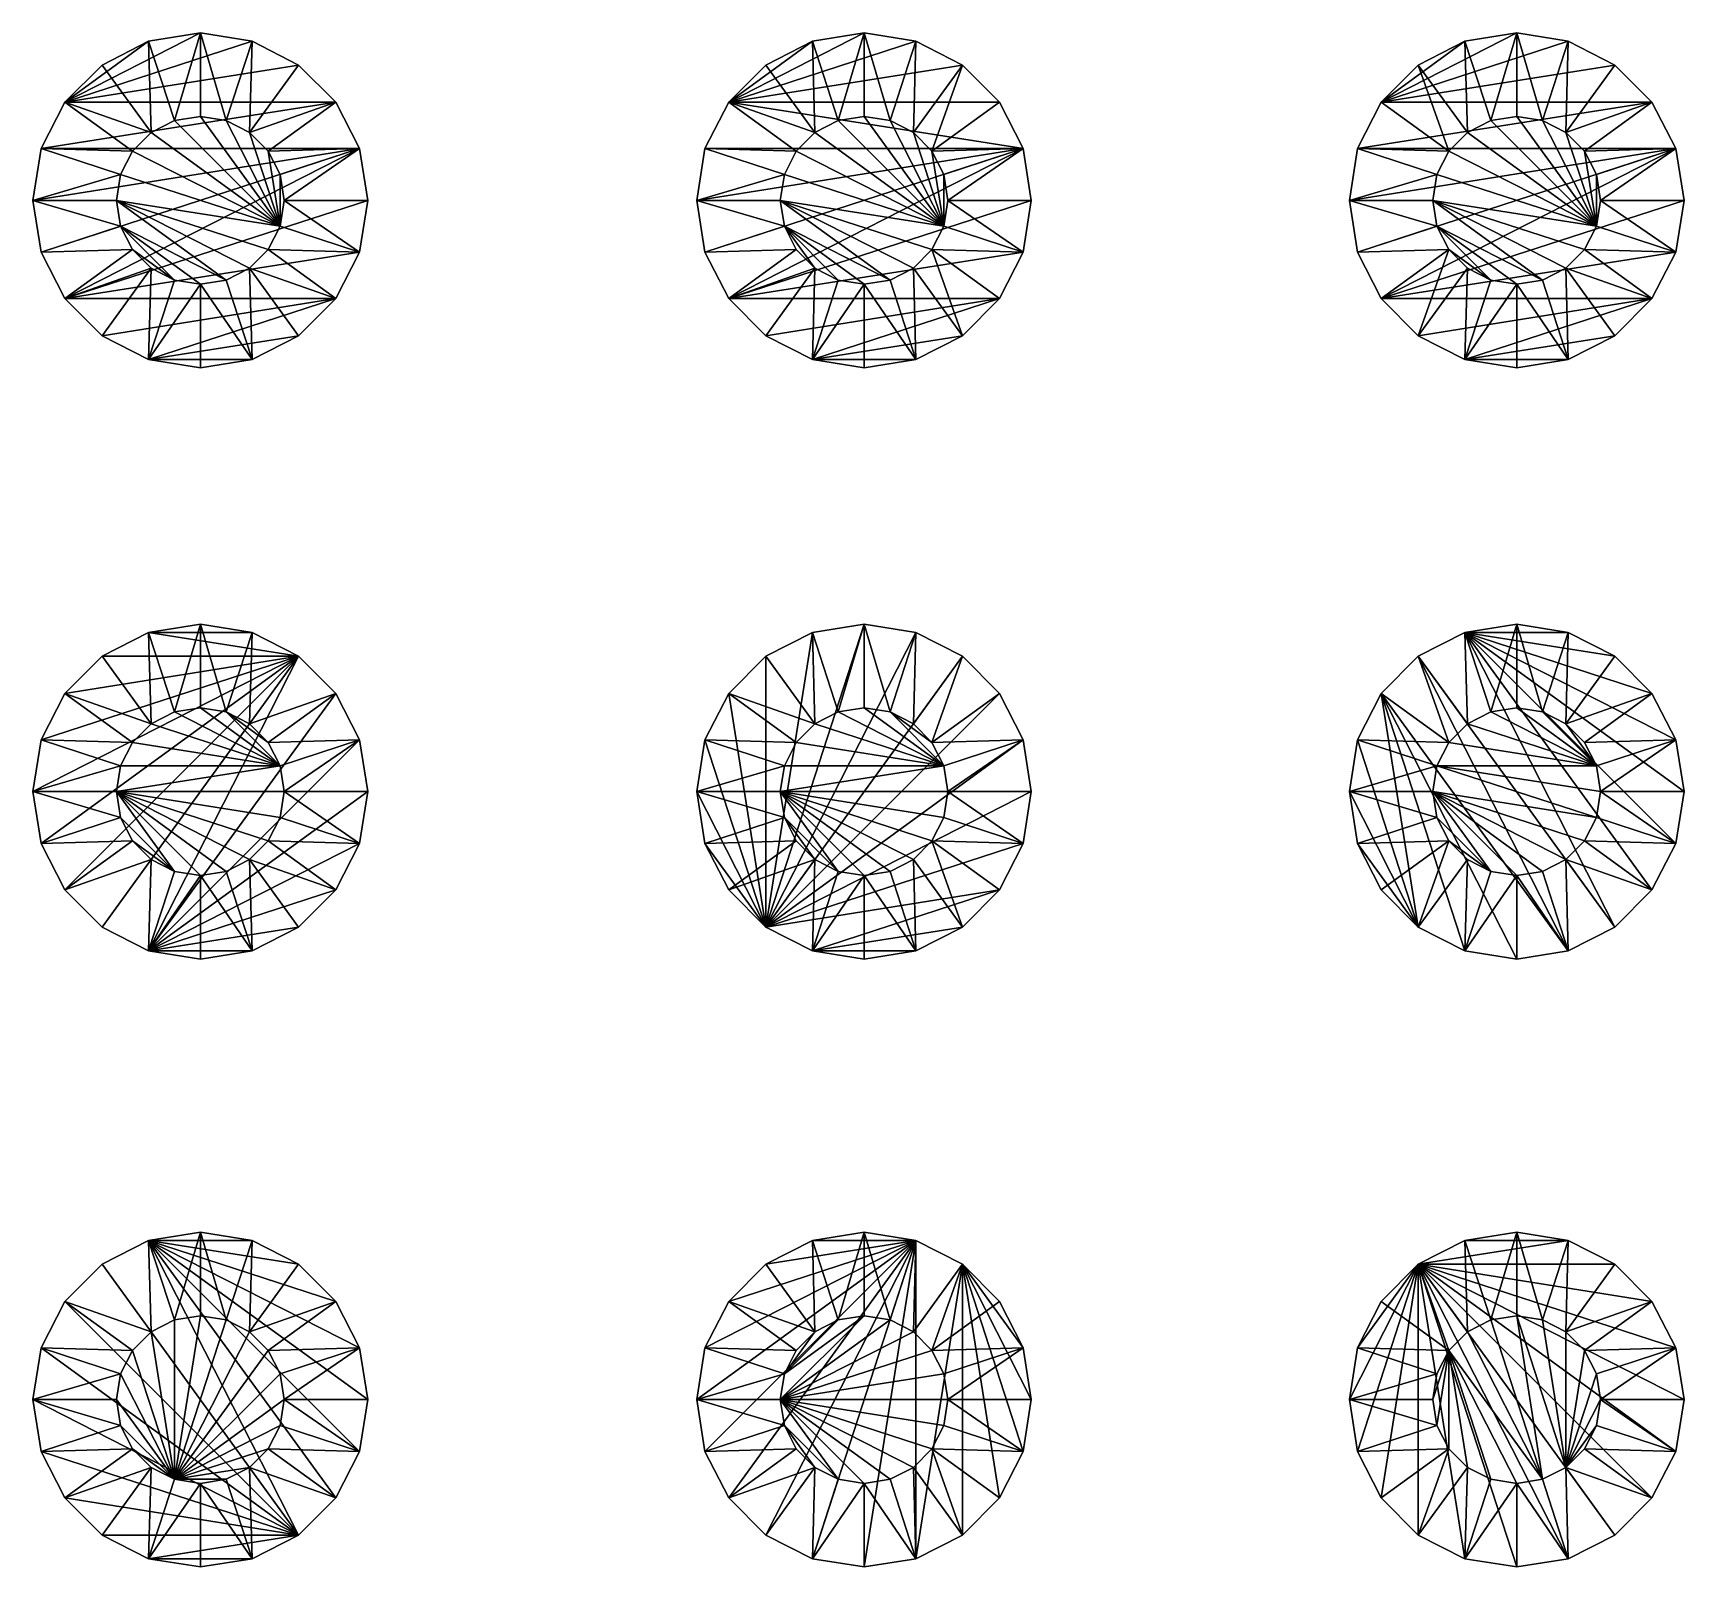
# Model space of a CAD drawing. Extents: x 24528 to 34927, y -8876 to 785.
import ezdxf

# ---------------------------------------------------------------- set-up
doc = ezdxf.new("R2010")
doc.units = 0
doc.layers.get('0').update_dxf_attribs({"linetype": 'CONTINUOUS'})

msp = doc.modelspace()

# ---------------------------------------------------------------- linework, layer by layer
at = {"color": 7}
for points in [[(25256, 733), (25582, 785), (24729, 350), (25256, 733)], [(25582, 785), (25908, 733), (24729, 350), (25582, 785)], [(24963, 583), (25256, 733), (24729, 350), (24963, 583)], [(25908, 733), (26201, 583), (24729, 350), (25908, 733)], [(28910, 350), (29437, 733), (29763, 785), (28910, 350)], [(28910, 350), (29763, 785), (30088, 733), (28910, 350)], [(29143, 583), (29437, 733), (28910, 350), (29143, 583)], [(28910, 350), (30088, 733), (30382, 583), (28910, 350)], [(33020, 350), (33547, 733), (33873, 785), (33020, 350)], [(33020, 350), (33873, 785), (34198, 733), (33020, 350)], [(33020, 350), (33253, 583), (33547, 733), (33020, 350)], [(33020, 350), (34198, 733), (34492, 583), (33020, 350)], [(24729, 350), (26201, 583), (26435, 350), (24729, 350)], [(28910, 350), (30382, 583), (30615, 350), (28910, 350)], [(33020, 350), (34492, 583), (34725, 350), (33020, 350)], [(24729, 350), (26435, 350), (24580, 57), (24729, 350)], [(26435, 350), (26584, 57), (24580, 57), (26435, 350)], [(28760, 57), (28910, 350), (30765, 57), (28760, 57)], [(30615, 350), (30765, 57), (28910, 350), (30615, 350)], [(33020, 350), (34725, 350), (32871, 57), (33020, 350)], [(34725, 350), (34875, 57), (32871, 57), (34725, 350)], [(24528, -269), (24580, 57), (26584, 57), (24528, -269)], [(24528, -269), (26584, 57), (24580, -595), (24528, -269)], [(24580, -595), (26584, 57), (24729, -888), (24580, -595)], [(26584, 57), (26636, -269), (24729, -888), (26584, 57)], [(28709, -269), (28760, 57), (30765, 57), (28709, -269)], [(28709, -269), (30765, 57), (28760, -595), (28709, -269)], [(28760, -595), (30765, 57), (28910, -888), (28760, -595)], [(30765, 57), (30816, -269), (28910, -888), (30765, 57)], [(32819, -269), (32871, 57), (34875, 57), (32819, -269)], [(32819, -269), (34875, 57), (32871, -595), (32819, -269)], [(32871, -595), (34875, 57), (33020, -888), (32871, -595)], [(34875, 57), (34927, -269), (33020, -888), (34875, 57)], [(26584, -595), (24729, -888), (26636, -269), (26584, -595)], [(30765, -595), (28910, -888), (30816, -269), (30765, -595)], [(34875, -595), (33020, -888), (34927, -269), (34875, -595)], [(26584, -595), (26435, -888), (24729, -888), (26584, -595)], [(30765, -595), (30615, -888), (28910, -888), (30765, -595)], [(34875, -595), (34725, -888), (33020, -888), (34875, -595)], [(24963, -1122), (24729, -888), (26435, -888), (24963, -1122)], [(25256, -1271), (24963, -1122), (26435, -888), (25256, -1271)], [(26201, -1122), (25256, -1271), (26435, -888), (26201, -1122)], [(29143, -1122), (28910, -888), (30615, -888), (29143, -1122)], [(29437, -1271), (29143, -1122), (30615, -888), (29437, -1271)], [(30382, -1122), (29437, -1271), (30615, -888), (30382, -1122)], [(33253, -1122), (33020, -888), (34725, -888), (33253, -1122)], [(33547, -1271), (33253, -1122), (34725, -888), (33547, -1271)], [(34492, -1122), (33547, -1271), (34725, -888), (34492, -1122)], [(25256, -1271), (26201, -1122), (25908, -1271), (25256, -1271)], [(29437, -1271), (30382, -1122), (30088, -1271), (29437, -1271)], [(33547, -1271), (34492, -1122), (34198, -1271), (33547, -1271)], [(25582, -1323), (25256, -1271), (25908, -1271), (25582, -1323)], [(29763, -1323), (29437, -1271), (30088, -1271), (29763, -1323)], [(33873, -1323), (33547, -1271), (34198, -1271), (33873, -1323)], [(25256, -2991), (26201, -3140), (24963, -3140), (25256, -2991)], [(25582, -2939), (25908, -2991), (25256, -2991), (25582, -2939)], [(26201, -3140), (25256, -2991), (25908, -2991), (26201, -3140)], [(29143, -4846), (29437, -2991), (29763, -2939), (29143, -4846)], [(29143, -4846), (29763, -2939), (30088, -2991), (29143, -4846)], [(29143, -4846), (30088, -2991), (30382, -3140), (29143, -4846)], [(29437, -2991), (29143, -4846), (29143, -3140), (29437, -2991)], [(33547, -2991), (34492, -4846), (33253, -3140), (33547, -2991)], [(33873, -2939), (34198, -2991), (33547, -2991), (33873, -2939)], [(33547, -2991), (34198, -2991), (34492, -3140), (33547, -2991)], [(33547, -2991), (34492, -3140), (34725, -3374), (33547, -2991)], [(33547, -2991), (34725, -3374), (34875, -3667), (33547, -2991)], [(34875, -4319), (34725, -4612), (33547, -2991), (34875, -4319)], [(34875, -3667), (34927, -3993), (33547, -2991), (34875, -3667)], [(34875, -4319), (33547, -2991), (34927, -3993), (34875, -4319)], [(34725, -4612), (34492, -4846), (33547, -2991), (34725, -4612)], [(24528, -3993), (24580, -3667), (26201, -3140), (24528, -3993)], [(24528, -3993), (26201, -3140), (24580, -4319), (24528, -3993)], [(24580, -3667), (24729, -3374), (26201, -3140), (24580, -3667)], [(24580, -4319), (26201, -3140), (24729, -4612), (24580, -4319)], [(24963, -3140), (26201, -3140), (24729, -3374), (24963, -3140)], [(24963, -4846), (24729, -4612), (26201, -3140), (24963, -4846)], [(25256, -4995), (24963, -4846), (26201, -3140), (25256, -4995)], [(26201, -3140), (26435, -3374), (25256, -4995), (26201, -3140)], [(29143, -3140), (29143, -4846), (28910, -3374), (29143, -3140)], [(29143, -4846), (30382, -3140), (30615, -3374), (29143, -4846)], [(33020, -3374), (33253, -3140), (34198, -4995), (33020, -3374)], [(34492, -4846), (34198, -4995), (33253, -3140), (34492, -4846)], [(26584, -3667), (25256, -4995), (26435, -3374), (26584, -3667)], [(28760, -3667), (28910, -3374), (29143, -4846), (28760, -3667)], [(29143, -4846), (30615, -3374), (30765, -3667), (29143, -4846)], [(32871, -3667), (33020, -3374), (33253, -4846), (32871, -3667)], [(34198, -4995), (33873, -5047), (33020, -3374), (34198, -4995)], [(33547, -4995), (33020, -3374), (33873, -5047), (33547, -4995)], [(33547, -4995), (33253, -4846), (33020, -3374), (33547, -4995)], [(26636, -3993), (25256, -4995), (26584, -3667), (26636, -3993)], [(28709, -3993), (28760, -3667), (29143, -4846), (28709, -3993)], [(30765, -3667), (30816, -3993), (29143, -4846), (30765, -3667)], [(32819, -3993), (32871, -3667), (33253, -4846), (32819, -3993)], [(26584, -4319), (25256, -4995), (26636, -3993), (26584, -4319)], [(28709, -3993), (29143, -4846), (28760, -4319), (28709, -3993)], [(30816, -3993), (30765, -4319), (29143, -4846), (30816, -3993)], [(32819, -3993), (33253, -4846), (32871, -4319), (32819, -3993)], [(26584, -4319), (26435, -4612), (25256, -4995), (26584, -4319)], [(28910, -4612), (28760, -4319), (29143, -4846), (28910, -4612)], [(30765, -4319), (30615, -4612), (29143, -4846), (30765, -4319)], [(33020, -4612), (32871, -4319), (33253, -4846), (33020, -4612)], [(25256, -4995), (26435, -4612), (26201, -4846), (25256, -4995)], [(29437, -4995), (29143, -4846), (30615, -4612), (29437, -4995)], [(30382, -4846), (29437, -4995), (30615, -4612), (30382, -4846)], [(25256, -4995), (26201, -4846), (25908, -4995), (25256, -4995)], [(29437, -4995), (30382, -4846), (30088, -4995), (29437, -4995)], [(25582, -5047), (25256, -4995), (25908, -4995), (25582, -5047)], [(29763, -5047), (29437, -4995), (30088, -4995), (29763, -5047)], [(25256, -6820), (26201, -8675), (24963, -6969), (25256, -6820)], [(25582, -6768), (25908, -6820), (25256, -6820), (25582, -6768)], [(25256, -6820), (25908, -6820), (26201, -6969), (25256, -6820)], [(25256, -6820), (26201, -6969), (26435, -7203), (25256, -6820)], [(25256, -6820), (26435, -7203), (26584, -7496), (25256, -6820)], [(25256, -6820), (26584, -7496), (26636, -7822), (25256, -6820)], [(25256, -6820), (26636, -7822), (26584, -8148), (25256, -6820)], [(26435, -8441), (26201, -8675), (25256, -6820), (26435, -8441)], [(26435, -8441), (25256, -6820), (26584, -8148), (26435, -8441)], [(28709, -7822), (28760, -7496), (30088, -6820), (28709, -7822)], [(28709, -7822), (30088, -6820), (28760, -8148), (28709, -7822)], [(28760, -7496), (28910, -7203), (30088, -6820), (28760, -7496)], [(28760, -8148), (30088, -6820), (28910, -8441), (28760, -8148)], [(29143, -6969), (30088, -6820), (28910, -7203), (29143, -6969)], [(28910, -8441), (30088, -6820), (29143, -8675), (28910, -8441)], [(29437, -6820), (30088, -6820), (29143, -6969), (29437, -6820)], [(29143, -8675), (30088, -6820), (29437, -8824), (29143, -8675)], [(30088, -6820), (29437, -6820), (29763, -6768), (30088, -6820)], [(29437, -8824), (30088, -6820), (29763, -8876), (29437, -8824)], [(30088, -8824), (29763, -8876), (30088, -6820), (30088, -8824)], [(30088, -6820), (30382, -6969), (30088, -8824), (30088, -6820)], [(33253, -6969), (33547, -6820), (34198, -6820), (33253, -6969)], [(33253, -6969), (34198, -6820), (34492, -6969), (33253, -6969)], [(33873, -6768), (34198, -6820), (33547, -6820), (33873, -6768)], [(24963, -6969), (26201, -8675), (24729, -7203), (24963, -6969)], [(30382, -8675), (30088, -8824), (30382, -6969), (30382, -8675)], [(30615, -7203), (30765, -7496), (30382, -6969), (30615, -7203)], [(30765, -7496), (30816, -7822), (30382, -6969), (30765, -7496)], [(30816, -7822), (30765, -8148), (30382, -6969), (30816, -7822)], [(30765, -8148), (30615, -8441), (30382, -6969), (30765, -8148)], [(30615, -8441), (30382, -8675), (30382, -6969), (30615, -8441)], [(32819, -7822), (32871, -7496), (33253, -6969), (32819, -7822)], [(32819, -7822), (33253, -6969), (32871, -8148), (32819, -7822)], [(32871, -7496), (33020, -7203), (33253, -6969), (32871, -7496)], [(32871, -8148), (33253, -6969), (33020, -8441), (32871, -8148)], [(33020, -8441), (33253, -6969), (33253, -8675), (33020, -8441)], [(33253, -6969), (34492, -6969), (34725, -7203), (33253, -6969)], [(33253, -6969), (34725, -7203), (34875, -7496), (33253, -6969)], [(33253, -6969), (34875, -7496), (34927, -7822), (33253, -6969)], [(33253, -6969), (34927, -7822), (34875, -8148), (33253, -6969)], [(34725, -8441), (33253, -6969), (34875, -8148), (34725, -8441)], [(34725, -8441), (34492, -8675), (33253, -6969), (34725, -8441)], [(34492, -8675), (34198, -8824), (33253, -6969), (34492, -8675)], [(34198, -8824), (33873, -8876), (33253, -6969), (34198, -8824)], [(33547, -8824), (33253, -6969), (33873, -8876), (33547, -8824)], [(33547, -8824), (33253, -8675), (33253, -6969), (33547, -8824)], [(24580, -7496), (24729, -7203), (26201, -8675), (24580, -7496)], [(24528, -7822), (24580, -7496), (26201, -8675), (24528, -7822)], [(24580, -8148), (24528, -7822), (26201, -8675), (24580, -8148)], [(24729, -8441), (24580, -8148), (26201, -8675), (24729, -8441)], [(24963, -8675), (24729, -8441), (26201, -8675), (24963, -8675)], [(24963, -8675), (26201, -8675), (25256, -8824), (24963, -8675)], [(25256, -8824), (26201, -8675), (25908, -8824), (25256, -8824)], [(25582, -8876), (25256, -8824), (25908, -8824), (25582, -8876)]]:
    msp.add_lwpolyline(points, dxfattribs=at)
for points in [[(24963, 583, -2108), (25272, 158, -2108), (25256, 733, -2108), (24963, 583, -2108)], [(24963, 583, 0), (24963, 583, -2108), (25256, 733, 0), (24963, 583, 0)], [(25256, 733, -2108), (25256, 733, 0), (24963, 583, -2108), (25256, 733, -2108)], [(25256, 733, -2108), (25419, 233, -2108), (25582, 785, -2108), (25256, 733, -2108)], [(25582, 785, -2108), (25582, 785, 0), (25256, 733, 0), (25582, 785, -2108)], [(25582, 785, -2108), (25256, 733, 0), (25256, 733, -2108), (25582, 785, -2108)], [(25419, 233, -2108), (25256, 733, -2108), (25272, 158, -2108), (25419, 233, -2108)], [(25582, 259, -2108), (25582, 785, -2108), (25419, 233, -2108), (25582, 259, -2108)], [(25582, 785, -2108), (25745, 233, -2108), (25908, 733, -2108), (25582, 785, -2108)], [(25582, 785, 0), (25582, 785, -2108), (25908, 733, 0), (25582, 785, 0)], [(25908, 733, -2108), (25908, 733, 0), (25582, 785, -2108), (25908, 733, -2108)], [(25582, 259, -2108), (25745, 233, -2108), (25582, 785, -2108), (25582, 259, -2108)], [(25892, 158, -2108), (25908, 733, -2108), (25745, 233, -2108), (25892, 158, -2108)], [(25908, 733, -2108), (25892, 158, -2108), (26201, 583, -2108), (25908, 733, -2108)], [(26201, 583, -2108), (26201, 583, 0), (25908, 733, 0), (26201, 583, -2108)], [(26201, 583, -2108), (25908, 733, 0), (25908, 733, -2108), (26201, 583, -2108)], [(29143, 583, -2108), (29452, 158, -2108), (29437, 733, -2108), (29143, 583, -2108)], [(29143, 583, 0), (29143, 583, -2108), (29437, 733, 0), (29143, 583, 0)], [(29437, 733, -2108), (29437, 733, 0), (29143, 583, -2108), (29437, 733, -2108)], [(29437, 733, -2108), (29600, 233, -2108), (29763, 785, -2108), (29437, 733, -2108)], [(29763, 785, -2108), (29763, 785, 0), (29437, 733, -2108), (29763, 785, -2108)], [(29763, 785, 0), (29437, 733, 0), (29437, 733, -2108), (29763, 785, 0)], [(29600, 233, -2108), (29437, 733, -2108), (29452, 158, -2108), (29600, 233, -2108)], [(29763, 259, -2108), (29763, 785, -2108), (29600, 233, -2108), (29763, 259, -2108)], [(30088, 733, -2108), (29763, 785, -2108), (29926, 233, -2108), (30088, 733, -2108)], [(29763, 259, -2108), (29926, 233, -2108), (29763, 785, -2108), (29763, 259, -2108)], [(30088, 733, -2108), (30088, 733, 0), (29763, 785, 0), (30088, 733, -2108)], [(30088, 733, -2108), (29763, 785, 0), (29763, 785, -2108), (30088, 733, -2108)], [(29926, 233, -2108), (30073, 158, -2108), (30088, 733, -2108), (29926, 233, -2108)], [(30382, 583, -2108), (30088, 733, -2108), (30073, 158, -2108), (30382, 583, -2108)], [(30088, 733, 0), (30088, 733, -2108), (30382, 583, -2108), (30088, 733, 0)], [(30382, 583, -2108), (30382, 583, 0), (30088, 733, 0), (30382, 583, -2108)], [(33253, 583, -2108), (33563, 158, -2108), (33547, 733, -2108), (33253, 583, -2108)], [(33253, 583, 0), (33253, 583, -2108), (33547, 733, 0), (33253, 583, 0)], [(33547, 733, -2108), (33547, 733, 0), (33253, 583, -2108), (33547, 733, -2108)], [(33547, 733, -2108), (33710, 233, -2108), (33873, 785, -2108), (33547, 733, -2108)], [(33873, 785, -2108), (33873, 785, 0), (33547, 733, 0), (33873, 785, -2108)], [(33873, 785, -2108), (33547, 733, 0), (33547, 733, -2108), (33873, 785, -2108)], [(33710, 233, -2108), (33547, 733, -2108), (33563, 158, -2108), (33710, 233, -2108)], [(33873, 259, -2108), (33873, 785, -2108), (33710, 233, -2108), (33873, 259, -2108)], [(34198, 733, -2108), (33873, 785, -2108), (34036, 233, -2108), (34198, 733, -2108)], [(33873, 259, -2108), (34036, 233, -2108), (33873, 785, -2108), (33873, 259, -2108)], [(33873, 785, 0), (33873, 785, -2108), (34198, 733, 0), (33873, 785, 0)], [(34198, 733, -2108), (34198, 733, 0), (33873, 785, -2108), (34198, 733, -2108)], [(34036, 233, -2108), (34183, 158, -2108), (34198, 733, -2108), (34036, 233, -2108)], [(34492, 583, -2108), (34198, 733, -2108), (34183, 158, -2108), (34492, 583, -2108)], [(34198, 733, 0), (34198, 733, -2108), (34492, 583, 0), (34198, 733, 0)], [(34492, 583, -2108), (34492, 583, 0), (34198, 733, -2108), (34492, 583, -2108)], [(24729, 350, -2108), (25272, 158, -2108), (24963, 583, -2108), (24729, 350, -2108)], [(24963, 583, -2108), (24963, 583, 0), (24729, 350, 0), (24963, 583, -2108)], [(24963, 583, -2108), (24729, 350, 0), (24729, 350, -2108), (24963, 583, -2108)], [(26435, 350, -2108), (26201, 583, -2108), (25892, 158, -2108), (26435, 350, -2108)], [(26201, 583, -2108), (26435, 350, -2108), (26435, 350, 0), (26201, 583, -2108)], [(26201, 583, -2108), (26435, 350, 0), (26201, 583, 0), (26201, 583, -2108)], [(28910, 350, -2108), (29452, 158, -2108), (29143, 583, -2108), (28910, 350, -2108)], [(28910, 350, 0), (28910, 350, -2108), (29143, 583, 0), (28910, 350, 0)], [(29143, 583, -2108), (29143, 583, 0), (28910, 350, -2108), (29143, 583, -2108)], [(30073, 158, -2108), (30190, 41, -2108), (30382, 583, -2108), (30073, 158, -2108)], [(30615, 350, -2108), (30382, 583, -2108), (30190, 41, -2108), (30615, 350, -2108)], [(30382, 583, -2108), (30615, 350, -2108), (30615, 350, 0), (30382, 583, -2108)], [(30382, 583, -2108), (30615, 350, 0), (30382, 583, 0), (30382, 583, -2108)], [(33020, 350, -2108), (33446, 41, -2108), (33253, 583, -2108), (33020, 350, -2108)], [(33020, 350, 0), (33020, 350, -2108), (33253, 583, 0), (33020, 350, 0)], [(33253, 583, -2108), (33253, 583, 0), (33020, 350, -2108), (33253, 583, -2108)], [(33563, 158, -2108), (33253, 583, -2108), (33446, 41, -2108), (33563, 158, -2108)], [(34725, 350, -2108), (34492, 583, -2108), (34183, 158, -2108), (34725, 350, -2108)], [(34492, 583, -2108), (34725, 350, -2108), (34725, 350, 0), (34492, 583, -2108)], [(34492, 583, -2108), (34725, 350, 0), (34492, 583, 0), (34492, 583, -2108)], [(24580, 57, -2108), (24729, 350, -2108), (24580, 57, 0), (24580, 57, -2108)], [(24729, 350, 0), (24580, 57, 0), (24729, 350, -2108), (24729, 350, 0)], [(24729, 350, -2108), (24580, 57, -2108), (25155, 41, -2108), (24729, 350, -2108)], [(25155, 41, -2108), (25272, 158, -2108), (24729, 350, -2108), (25155, 41, -2108)], [(25892, 158, -2108), (26009, 41, -2108), (26435, 350, -2108), (25892, 158, -2108)], [(26584, 57, -2108), (26435, 350, -2108), (26009, 41, -2108), (26584, 57, -2108)], [(26584, 57, 0), (26435, 350, 0), (26584, 57, -2108), (26584, 57, 0)], [(26435, 350, -2108), (26584, 57, -2108), (26435, 350, 0), (26435, 350, -2108)], [(28910, 350, -2108), (28760, 57, -2108), (29335, 41, -2108), (28910, 350, -2108)], [(28760, 57, -2108), (28910, 350, -2108), (28760, 57, 0), (28760, 57, -2108)], [(28910, 350, 0), (28760, 57, 0), (28910, 350, -2108), (28910, 350, 0)], [(29335, 41, -2108), (29452, 158, -2108), (28910, 350, -2108), (29335, 41, -2108)], [(30615, 350, -2108), (30190, 41, -2108), (30765, 57, -2108), (30615, 350, -2108)], [(30615, 350, -2108), (30765, 57, -2108), (30765, 57, 0), (30615, 350, -2108)], [(30615, 350, -2108), (30765, 57, 0), (30615, 350, 0), (30615, 350, -2108)], [(33020, 350, -2108), (32871, 57, -2108), (33446, 41, -2108), (33020, 350, -2108)], [(32871, 57, -2108), (33020, 350, -2108), (32871, 57, 0), (32871, 57, -2108)], [(33020, 350, 0), (32871, 57, 0), (33020, 350, -2108), (33020, 350, 0)], [(34725, 350, -2108), (34183, 158, -2108), (34300, 41, -2108), (34725, 350, -2108)], [(34725, 350, -2108), (34300, 41, -2108), (34875, 57, -2108), (34725, 350, -2108)], [(34875, 57, -2108), (34875, 57, 0), (34725, 350, -2108), (34875, 57, -2108)], [(34725, 350, 0), (34725, 350, -2108), (34875, 57, 0), (34725, 350, 0)], [(25272, 158, -2108), (25272, 158, -1053), (25419, 233, -2108), (25272, 158, -2108)], [(25419, 233, -1053), (25419, 233, -2108), (25272, 158, -1053), (25419, 233, -1053)], [(26084, -432, -1053), (25419, 233, -1053), (25272, 158, -1053), (26084, -432, -1053)], [(25419, 233, -2108), (25419, 233, -1053), (25582, 259, -2108), (25419, 233, -2108)], [(25582, 259, -1053), (25582, 259, -2108), (25419, 233, -1053), (25582, 259, -1053)], [(26084, -432, -1053), (25582, 259, -1053), (25419, 233, -1053), (26084, -432, -1053)], [(25745, 233, -1053), (25745, 233, -2108), (25582, 259, -2108), (25745, 233, -1053)], [(25745, 233, -1053), (25582, 259, -2108), (25582, 259, -1053), (25745, 233, -1053)], [(26084, -432, -1053), (25745, 233, -1053), (25582, 259, -1053), (26084, -432, -1053)], [(25745, 233, -2108), (25745, 233, -1053), (25892, 158, -2108), (25745, 233, -2108)], [(25892, 158, -1053), (25892, 158, -2108), (25745, 233, -1053), (25892, 158, -1053)], [(26084, -432, -1053), (25892, 158, -1053), (25745, 233, -1053), (26084, -432, -1053)], [(30265, -432, -1053), (29600, 233, -1053), (29452, 158, -1053), (30265, -432, -1053)], [(29600, 233, -1053), (29600, 233, -2108), (29452, 158, -1053), (29600, 233, -1053)], [(29452, 158, -2108), (29452, 158, -1053), (29600, 233, -2108), (29452, 158, -2108)], [(30265, -432, -1053), (29763, 259, -1053), (29600, 233, -1053), (30265, -432, -1053)], [(29600, 233, -2108), (29600, 233, -1053), (29763, 259, -1053), (29600, 233, -2108)], [(29600, 233, -2108), (29763, 259, -1053), (29763, 259, -2108), (29600, 233, -2108)], [(30265, -432, -1053), (29926, 233, -1053), (29763, 259, -1053), (30265, -432, -1053)], [(29926, 233, -1053), (29926, 233, -2108), (29763, 259, -1053), (29926, 233, -1053)], [(29763, 259, -2108), (29763, 259, -1053), (29926, 233, -2108), (29763, 259, -2108)], [(30265, -432, -1053), (30073, 158, -1053), (29926, 233, -1053), (30265, -432, -1053)], [(29926, 233, -2108), (29926, 233, -1053), (30073, 158, -1053), (29926, 233, -2108)], [(29926, 233, -2108), (30073, 158, -1053), (30073, 158, -2108), (29926, 233, -2108)], [(33710, 233, -1053), (33710, 233, -2108), (33563, 158, -1053), (33710, 233, -1053)], [(33563, 158, -2108), (33563, 158, -1053), (33710, 233, -2108), (33563, 158, -2108)], [(34375, -432, -1053), (33710, 233, -1053), (33563, 158, -1053), (34375, -432, -1053)], [(33710, 233, -2108), (33710, 233, -1053), (33873, 259, -2108), (33710, 233, -2108)], [(33873, 259, -1053), (33873, 259, -2108), (33710, 233, -1053), (33873, 259, -1053)], [(34375, -432, -1053), (33873, 259, -1053), (33710, 233, -1053), (34375, -432, -1053)], [(33873, 259, -2108), (34036, 233, -1053), (34036, 233, -2108), (33873, 259, -2108)], [(33873, 259, -2108), (33873, 259, -1053), (34036, 233, -1053), (33873, 259, -2108)], [(34375, -432, -1053), (34036, 233, -1053), (33873, 259, -1053), (34375, -432, -1053)], [(34036, 233, -2108), (34036, 233, -1053), (34183, 158, -2108), (34036, 233, -2108)], [(34183, 158, -1053), (34183, 158, -2108), (34036, 233, -1053), (34183, 158, -1053)], [(34375, -432, -1053), (34183, 158, -1053), (34036, 233, -1053), (34375, -432, -1053)], [(25272, 158, -1053), (25272, 158, -2108), (25155, 41, -1053), (25272, 158, -1053)], [(25155, 41, -2108), (25155, 41, -1053), (25272, 158, -2108), (25155, 41, -2108)], [(26084, -432, -1053), (25272, 158, -1053), (25155, 41, -1053), (26084, -432, -1053)], [(26009, 41, -1053), (26009, 41, -2108), (25892, 158, -1053), (26009, 41, -1053)], [(25892, 158, -2108), (25892, 158, -1053), (26009, 41, -2108), (25892, 158, -2108)], [(26084, -432, -1053), (26009, 41, -1053), (25892, 158, -1053), (26084, -432, -1053)], [(30265, -432, -1053), (29452, 158, -1053), (29335, 41, -1053), (30265, -432, -1053)], [(29335, 41, -2108), (29335, 41, -1053), (29452, 158, -1053), (29335, 41, -2108)], [(29335, 41, -2108), (29452, 158, -1053), (29452, 158, -2108), (29335, 41, -2108)], [(30265, -432, -1053), (30190, 41, -1053), (30073, 158, -1053), (30265, -432, -1053)], [(30190, 41, -1053), (30190, 41, -2108), (30073, 158, -1053), (30190, 41, -1053)], [(30073, 158, -2108), (30073, 158, -1053), (30190, 41, -2108), (30073, 158, -2108)], [(33446, 41, -2108), (33446, 41, -1053), (33563, 158, -1053), (33446, 41, -2108)], [(33446, 41, -2108), (33563, 158, -1053), (33563, 158, -2108), (33446, 41, -2108)], [(34375, -432, -1053), (33563, 158, -1053), (33446, 41, -1053), (34375, -432, -1053)], [(34183, 158, -2108), (34300, 41, -1053), (34300, 41, -2108), (34183, 158, -2108)], [(34183, 158, -2108), (34183, 158, -1053), (34300, 41, -1053), (34183, 158, -2108)], [(34375, -432, -1053), (34300, 41, -1053), (34183, 158, -1053), (34375, -432, -1053)], [(24528, -269, 0), (24528, -269, -2108), (24580, 57, -2108), (24528, -269, 0)], [(24580, 57, -2108), (24580, 57, 0), (24528, -269, 0), (24580, 57, -2108)], [(24580, 57, -2108), (24528, -269, -2108), (25080, -106, -2108), (24580, 57, -2108)], [(25080, -106, -2108), (25155, 41, -2108), (24580, 57, -2108), (25080, -106, -2108)], [(25080, -106, -2108), (25155, 41, -1053), (25155, 41, -2108), (25080, -106, -2108)], [(25080, -106, -2108), (25080, -106, -1053), (25155, 41, -1053), (25080, -106, -2108)], [(26084, -432, -1053), (25155, 41, -1053), (25080, -106, -1053), (26084, -432, -1053)], [(26009, 41, -2108), (26084, -106, -2108), (26584, 57, -2108), (26009, 41, -2108)], [(26009, 41, -2108), (26009, 41, -1053), (26084, -106, -1053), (26009, 41, -2108)], [(26009, 41, -2108), (26084, -106, -1053), (26084, -106, -2108), (26009, 41, -2108)], [(26084, -432, -1053), (26084, -106, -1053), (26009, 41, -1053), (26084, -432, -1053)], [(26084, -106, -2108), (26110, -269, -2108), (26584, 57, -2108), (26084, -106, -2108)], [(26636, -269, -2108), (26584, 57, -2108), (26110, -269, -2108), (26636, -269, -2108)], [(26584, 57, -2108), (26636, -269, -2108), (26584, 57, 0), (26584, 57, -2108)], [(26584, 57, 0), (26636, -269, -2108), (26636, -269, 0), (26584, 57, 0)], [(28760, 57, -2108), (28709, -269, -2108), (29261, -106, -2108), (28760, 57, -2108)], [(28760, 57, -2108), (28760, 57, 0), (28709, -269, 0), (28760, 57, -2108)], [(28760, 57, -2108), (28709, -269, 0), (28709, -269, -2108), (28760, 57, -2108)], [(29261, -106, -2108), (29335, 41, -2108), (28760, 57, -2108), (29261, -106, -2108)], [(29335, 41, -1053), (29261, -106, -2108), (29261, -106, -1053), (29335, 41, -1053)], [(30265, -432, -1053), (29335, 41, -1053), (29261, -106, -1053), (30265, -432, -1053)], [(29335, 41, -1053), (29335, 41, -2108), (29261, -106, -2108), (29335, 41, -1053)], [(30265, -106, -2108), (30765, 57, -2108), (30190, 41, -2108), (30265, -106, -2108)], [(30265, -432, -1053), (30265, -106, -1053), (30190, 41, -1053), (30265, -432, -1053)], [(30190, 41, -2108), (30190, 41, -1053), (30265, -106, -1053), (30190, 41, -2108)], [(30190, 41, -2108), (30265, -106, -1053), (30265, -106, -2108), (30190, 41, -2108)], [(30291, -269, -2108), (30765, 57, -2108), (30265, -106, -2108), (30291, -269, -2108)], [(30765, 57, -2108), (30291, -269, -2108), (30816, -269, -2108), (30765, 57, -2108)], [(30765, 57, -2108), (30816, -269, -2108), (30765, 57, 0), (30765, 57, -2108)], [(30816, -269, -2108), (30816, -269, 0), (30765, 57, 0), (30816, -269, -2108)], [(32871, 57, -2108), (32819, -269, -2108), (33371, -106, -2108), (32871, 57, -2108)], [(32871, 57, -2108), (32871, 57, 0), (32819, -269, 0), (32871, 57, -2108)], [(32871, 57, -2108), (32819, -269, 0), (32819, -269, -2108), (32871, 57, -2108)], [(33371, -106, -2108), (33446, 41, -2108), (32871, 57, -2108), (33371, -106, -2108)], [(33446, 41, -1053), (33446, 41, -2108), (33371, -106, -2108), (33446, 41, -1053)], [(33446, 41, -1053), (33371, -106, -2108), (33371, -106, -1053), (33446, 41, -1053)], [(34375, -432, -1053), (33446, 41, -1053), (33371, -106, -1053), (34375, -432, -1053)], [(34375, -106, -2108), (34875, 57, -2108), (34300, 41, -2108), (34375, -106, -2108)], [(34300, 41, -2108), (34300, 41, -1053), (34375, -106, -2108), (34300, 41, -2108)], [(34300, 41, -1053), (34375, -106, -1053), (34375, -106, -2108), (34300, 41, -1053)], [(34375, -432, -1053), (34375, -106, -1053), (34300, 41, -1053), (34375, -432, -1053)], [(34401, -269, -2108), (34875, 57, -2108), (34375, -106, -2108), (34401, -269, -2108)], [(34875, 57, -2108), (34401, -269, -2108), (34927, -269, -2108), (34875, 57, -2108)], [(34875, 57, -2108), (34927, -269, -2108), (34875, 57, 0), (34875, 57, -2108)], [(34875, 57, 0), (34927, -269, -2108), (34927, -269, 0), (34875, 57, 0)], [(25054, -269, -2108), (25080, -106, -2108), (24528, -269, -2108), (25054, -269, -2108)], [(25080, -106, -1053), (25080, -106, -2108), (25054, -269, -2108), (25080, -106, -1053)], [(25080, -106, -1053), (25054, -269, -2108), (25054, -269, -1053), (25080, -106, -1053)], [(26084, -432, -1053), (25080, -106, -1053), (25054, -269, -1053), (26084, -432, -1053)], [(26110, -269, -1053), (26110, -269, -2108), (26084, -106, -1053), (26110, -269, -1053)], [(26084, -106, -2108), (26084, -106, -1053), (26110, -269, -2108), (26084, -106, -2108)], [(26084, -432, -1053), (26110, -269, -1053), (26084, -106, -1053), (26084, -432, -1053)], [(29235, -269, -2108), (29261, -106, -2108), (28709, -269, -2108), (29235, -269, -2108)], [(29261, -106, -1053), (29261, -106, -2108), (29235, -269, -1053), (29261, -106, -1053)], [(30265, -432, -1053), (29261, -106, -1053), (29235, -269, -1053), (30265, -432, -1053)], [(29235, -269, -2108), (29235, -269, -1053), (29261, -106, -2108), (29235, -269, -2108)], [(30265, -432, -1053), (30291, -269, -1053), (30265, -106, -1053), (30265, -432, -1053)], [(30291, -269, -1053), (30291, -269, -2108), (30265, -106, -1053), (30291, -269, -1053)], [(30265, -106, -2108), (30265, -106, -1053), (30291, -269, -2108), (30265, -106, -2108)], [(33345, -269, -2108), (33371, -106, -2108), (32819, -269, -2108), (33345, -269, -2108)], [(33371, -106, -1053), (33371, -106, -2108), (33345, -269, -2108), (33371, -106, -1053)], [(33371, -106, -1053), (33345, -269, -2108), (33345, -269, -1053), (33371, -106, -1053)], [(34375, -432, -1053), (33371, -106, -1053), (33345, -269, -1053), (34375, -432, -1053)], [(34401, -269, -1053), (34401, -269, -2108), (34375, -106, -1053), (34401, -269, -1053)], [(34375, -106, -2108), (34375, -106, -1053), (34401, -269, -2108), (34375, -106, -2108)], [(34375, -432, -1053), (34401, -269, -1053), (34375, -106, -1053), (34375, -432, -1053)], [(25080, -432, -2108), (25054, -269, -2108), (24528, -269, -2108), (25080, -432, -2108)], [(24528, -269, -2108), (24528, -269, 0), (24580, -595, -2108), (24528, -269, -2108)], [(24528, -269, -2108), (24580, -595, -2108), (25080, -432, -2108), (24528, -269, -2108)], [(24528, -269, 0), (24580, -595, 0), (24580, -595, -2108), (24528, -269, 0)], [(25080, -432, -2108), (25080, -432, -1053), (25054, -269, -2108), (25080, -432, -2108)], [(25080, -432, -1053), (25054, -269, -1053), (25054, -269, -2108), (25080, -432, -1053)], [(26009, -579, -1053), (25054, -269, -1053), (25892, -696, -1053), (26009, -579, -1053)], [(26084, -432, -1053), (25054, -269, -1053), (26009, -579, -1053), (26084, -432, -1053)], [(25892, -696, -1053), (25054, -269, -1053), (25745, -771, -1053), (25892, -696, -1053)], [(25080, -432, -1053), (25745, -771, -1053), (25054, -269, -1053), (25080, -432, -1053)], [(26110, -269, -2108), (26084, -432, -2108), (26584, -595, -2108), (26110, -269, -2108)], [(26084, -432, -2108), (26110, -269, -2108), (26084, -432, -1053), (26084, -432, -2108)], [(26084, -432, -1053), (26110, -269, -2108), (26110, -269, -1053), (26084, -432, -1053)], [(26584, -595, -2108), (26636, -269, -2108), (26110, -269, -2108), (26584, -595, -2108)], [(26584, -595, 0), (26636, -269, 0), (26584, -595, -2108), (26584, -595, 0)], [(26636, -269, -2108), (26584, -595, -2108), (26636, -269, 0), (26636, -269, -2108)], [(29261, -432, -2108), (29235, -269, -2108), (28709, -269, -2108), (29261, -432, -2108)], [(28709, -269, -2108), (28760, -595, -2108), (29261, -432, -2108), (28709, -269, -2108)], [(28709, -269, -2108), (28760, -595, 0), (28760, -595, -2108), (28709, -269, -2108)], [(28709, -269, -2108), (28709, -269, 0), (28760, -595, 0), (28709, -269, -2108)], [(30190, -579, -1053), (29235, -269, -1053), (30073, -696, -1053), (30190, -579, -1053)], [(30265, -432, -1053), (29235, -269, -1053), (30190, -579, -1053), (30265, -432, -1053)], [(30073, -696, -1053), (29235, -269, -1053), (29926, -771, -1053), (30073, -696, -1053)], [(29261, -432, -1053), (29926, -771, -1053), (29235, -269, -1053), (29261, -432, -1053)], [(29235, -269, -1053), (29261, -432, -2108), (29261, -432, -1053), (29235, -269, -1053)], [(29261, -432, -2108), (29235, -269, -1053), (29235, -269, -2108), (29261, -432, -2108)], [(30291, -269, -2108), (30265, -432, -2108), (30765, -595, -2108), (30291, -269, -2108)], [(30291, -269, -1053), (30265, -432, -1053), (30265, -432, -2108), (30291, -269, -1053)], [(30265, -432, -2108), (30291, -269, -2108), (30291, -269, -1053), (30265, -432, -2108)], [(30765, -595, -2108), (30816, -269, -2108), (30291, -269, -2108), (30765, -595, -2108)], [(30765, -595, -2108), (30816, -269, 0), (30816, -269, -2108), (30765, -595, -2108)], [(30816, -269, 0), (30765, -595, -2108), (30765, -595, 0), (30816, -269, 0)], [(33371, -432, -2108), (33345, -269, -2108), (32819, -269, -2108), (33371, -432, -2108)], [(32819, -269, -2108), (32871, -595, -2108), (33371, -432, -2108), (32819, -269, -2108)], [(32819, -269, -2108), (32871, -595, 0), (32871, -595, -2108), (32819, -269, -2108)], [(32819, -269, -2108), (32819, -269, 0), (32871, -595, 0), (32819, -269, -2108)], [(33371, -432, -1053), (33345, -269, -2108), (33371, -432, -2108), (33371, -432, -1053)], [(33345, -269, -1053), (33345, -269, -2108), (33371, -432, -1053), (33345, -269, -1053)], [(34375, -432, -1053), (33345, -269, -1053), (34300, -579, -1053), (34375, -432, -1053)], [(34300, -579, -1053), (33345, -269, -1053), (34183, -696, -1053), (34300, -579, -1053)], [(34183, -696, -1053), (33345, -269, -1053), (34036, -771, -1053), (34183, -696, -1053)], [(33371, -432, -1053), (34036, -771, -1053), (33345, -269, -1053), (33371, -432, -1053)], [(34401, -269, -2108), (34375, -432, -2108), (34875, -595, -2108), (34401, -269, -2108)], [(34375, -432, -1053), (34375, -432, -2108), (34401, -269, -2108), (34375, -432, -1053)], [(34375, -432, -1053), (34401, -269, -2108), (34401, -269, -1053), (34375, -432, -1053)], [(34875, -595, -2108), (34927, -269, -2108), (34401, -269, -2108), (34875, -595, -2108)], [(34875, -595, 0), (34927, -269, 0), (34875, -595, -2108), (34875, -595, 0)], [(34927, -269, -2108), (34875, -595, -2108), (34927, -269, 0), (34927, -269, -2108)], [(25155, -579, -2108), (25080, -432, -2108), (24580, -595, -2108), (25155, -579, -2108)], [(25080, -432, -1053), (25080, -432, -2108), (25155, -579, -2108), (25080, -432, -1053)], [(25155, -579, -2108), (25155, -579, -1053), (25080, -432, -1053), (25155, -579, -2108)], [(25582, -797, -1053), (25745, -771, -1053), (25080, -432, -1053), (25582, -797, -1053)], [(25155, -579, -1053), (25419, -771, -1053), (25080, -432, -1053), (25155, -579, -1053)], [(25582, -797, -1053), (25080, -432, -1053), (25419, -771, -1053), (25582, -797, -1053)], [(26084, -432, -2108), (26009, -579, -1053), (26009, -579, -2108), (26084, -432, -2108)], [(26084, -432, -2108), (26009, -579, -2108), (26584, -595, -2108), (26084, -432, -2108)], [(26084, -432, -2108), (26084, -432, -1053), (26009, -579, -1053), (26084, -432, -2108)], [(29335, -579, -2108), (29261, -432, -2108), (28760, -595, -2108), (29335, -579, -2108)], [(29763, -797, -1053), (29926, -771, -1053), (29261, -432, -1053), (29763, -797, -1053)], [(29335, -579, -1053), (29452, -696, -1053), (29261, -432, -1053), (29335, -579, -1053)], [(29600, -771, -1053), (29261, -432, -1053), (29452, -696, -1053), (29600, -771, -1053)], [(29763, -797, -1053), (29261, -432, -1053), (29600, -771, -1053), (29763, -797, -1053)], [(29261, -432, -1053), (29261, -432, -2108), (29335, -579, -2108), (29261, -432, -1053)], [(29261, -432, -1053), (29335, -579, -2108), (29335, -579, -1053), (29261, -432, -1053)], [(30265, -432, -2108), (30190, -579, -2108), (30765, -595, -2108), (30265, -432, -2108)], [(30265, -432, -2108), (30265, -432, -1053), (30190, -579, -1053), (30265, -432, -2108)], [(30265, -432, -2108), (30190, -579, -1053), (30190, -579, -2108), (30265, -432, -2108)], [(33446, -579, -2108), (33371, -432, -2108), (32871, -595, -2108), (33446, -579, -2108)], [(33371, -432, -1053), (33371, -432, -2108), (33446, -579, -2108), (33371, -432, -1053)], [(33371, -432, -1053), (33446, -579, -2108), (33446, -579, -1053), (33371, -432, -1053)], [(33873, -797, -1053), (34036, -771, -1053), (33371, -432, -1053), (33873, -797, -1053)], [(33446, -579, -1053), (33710, -771, -1053), (33371, -432, -1053), (33446, -579, -1053)], [(33873, -797, -1053), (33371, -432, -1053), (33710, -771, -1053), (33873, -797, -1053)], [(34375, -432, -2108), (34300, -579, -2108), (34875, -595, -2108), (34375, -432, -2108)], [(34300, -579, -1053), (34300, -579, -2108), (34375, -432, -2108), (34300, -579, -1053)], [(34375, -432, -2108), (34375, -432, -1053), (34300, -579, -1053), (34375, -432, -2108)], [(24580, -595, -2108), (24729, -888, -2108), (25155, -579, -2108), (24580, -595, -2108)], [(24729, -888, 0), (24729, -888, -2108), (24580, -595, 0), (24729, -888, 0)], [(24580, -595, -2108), (24580, -595, 0), (24729, -888, -2108), (24580, -595, -2108)], [(25155, -579, -2108), (24729, -888, -2108), (25272, -696, -2108), (25155, -579, -2108)], [(25272, -696, -2108), (25272, -696, -1053), (25155, -579, -2108), (25272, -696, -2108)], [(25155, -579, -1053), (25155, -579, -2108), (25272, -696, -1053), (25155, -579, -1053)], [(25272, -696, -1053), (25419, -771, -1053), (25155, -579, -1053), (25272, -696, -1053)], [(26009, -579, -2108), (25892, -696, -2108), (26435, -888, -2108), (26009, -579, -2108)], [(25892, -696, -1053), (25892, -696, -2108), (26009, -579, -1053), (25892, -696, -1053)], [(26009, -579, -2108), (26009, -579, -1053), (25892, -696, -2108), (26009, -579, -2108)], [(26435, -888, -2108), (26584, -595, -2108), (26009, -579, -2108), (26435, -888, -2108)], [(26435, -888, -2108), (26435, -888, 0), (26584, -595, -2108), (26435, -888, -2108)], [(26584, -595, -2108), (26435, -888, 0), (26584, -595, 0), (26584, -595, -2108)], [(28760, -595, -2108), (28910, -888, -2108), (29335, -579, -2108), (28760, -595, -2108)], [(28760, -595, -2108), (28760, -595, 0), (28910, -888, -2108), (28760, -595, -2108)], [(28760, -595, 0), (28910, -888, 0), (28910, -888, -2108), (28760, -595, 0)], [(29335, -579, -2108), (28910, -888, -2108), (29452, -696, -2108), (29335, -579, -2108)], [(29335, -579, -1053), (29335, -579, -2108), (29452, -696, -1053), (29335, -579, -1053)], [(29452, -696, -2108), (29452, -696, -1053), (29335, -579, -2108), (29452, -696, -2108)], [(30073, -696, -2108), (30382, -1122, -2108), (30190, -579, -2108), (30073, -696, -2108)], [(30190, -579, -2108), (30190, -579, -1053), (30073, -696, -1053), (30190, -579, -2108)], [(30190, -579, -2108), (30073, -696, -1053), (30073, -696, -2108), (30190, -579, -2108)], [(30615, -888, -2108), (30765, -595, -2108), (30190, -579, -2108), (30615, -888, -2108)], [(30615, -888, -2108), (30190, -579, -2108), (30382, -1122, -2108), (30615, -888, -2108)], [(30615, -888, 0), (30765, -595, 0), (30615, -888, -2108), (30615, -888, 0)], [(30765, -595, -2108), (30615, -888, -2108), (30765, -595, 0), (30765, -595, -2108)], [(32871, -595, -2108), (33020, -888, -2108), (33446, -579, -2108), (32871, -595, -2108)], [(32871, -595, -2108), (32871, -595, 0), (33020, -888, -2108), (32871, -595, -2108)], [(32871, -595, 0), (33020, -888, 0), (33020, -888, -2108), (32871, -595, 0)], [(33253, -1122, -2108), (33446, -579, -2108), (33020, -888, -2108), (33253, -1122, -2108)], [(33446, -579, -2108), (33253, -1122, -2108), (33563, -696, -2108), (33446, -579, -2108)], [(33563, -696, -2108), (33446, -579, -1053), (33446, -579, -2108), (33563, -696, -2108)], [(33563, -696, -2108), (33563, -696, -1053), (33446, -579, -1053), (33563, -696, -2108)], [(33563, -696, -1053), (33710, -771, -1053), (33446, -579, -1053), (33563, -696, -1053)], [(34183, -696, -2108), (34725, -888, -2108), (34300, -579, -2108), (34183, -696, -2108)], [(34300, -579, -2108), (34300, -579, -1053), (34183, -696, -1053), (34300, -579, -2108)], [(34300, -579, -2108), (34183, -696, -1053), (34183, -696, -2108), (34300, -579, -2108)], [(34725, -888, -2108), (34875, -595, -2108), (34300, -579, -2108), (34725, -888, -2108)], [(34725, -888, -2108), (34725, -888, 0), (34875, -595, -2108), (34725, -888, -2108)], [(34875, -595, 0), (34875, -595, -2108), (34725, -888, 0), (34875, -595, 0)], [(24963, -1122, -2108), (25272, -696, -2108), (24729, -888, -2108), (24963, -1122, -2108)], [(25256, -1271, -2108), (25272, -696, -2108), (24963, -1122, -2108), (25256, -1271, -2108)], [(25419, -771, -2108), (25272, -696, -2108), (25256, -1271, -2108), (25419, -771, -2108)], [(25419, -771, -2108), (25272, -696, -1053), (25272, -696, -2108), (25419, -771, -2108)], [(25419, -771, -2108), (25419, -771, -1053), (25272, -696, -1053), (25419, -771, -2108)], [(25892, -696, -2108), (25892, -696, -1053), (25745, -771, -2108), (25892, -696, -2108)], [(25892, -696, -2108), (25745, -771, -2108), (25908, -1271, -2108), (25892, -696, -2108)], [(25892, -696, -1053), (25745, -771, -1053), (25745, -771, -2108), (25892, -696, -1053)], [(26201, -1122, -2108), (26435, -888, -2108), (25892, -696, -2108), (26201, -1122, -2108)], [(25908, -1271, -2108), (26201, -1122, -2108), (25892, -696, -2108), (25908, -1271, -2108)], [(29143, -1122, -2108), (29452, -696, -2108), (28910, -888, -2108), (29143, -1122, -2108)], [(29437, -1271, -2108), (29452, -696, -2108), (29143, -1122, -2108), (29437, -1271, -2108)], [(29600, -771, -2108), (29452, -696, -2108), (29437, -1271, -2108), (29600, -771, -2108)], [(29600, -771, -2108), (29600, -771, -1053), (29452, -696, -1053), (29600, -771, -2108)], [(29600, -771, -2108), (29452, -696, -1053), (29452, -696, -2108), (29600, -771, -2108)], [(30073, -696, -2108), (29926, -771, -2108), (30088, -1271, -2108), (30073, -696, -2108)], [(29926, -771, -1053), (29926, -771, -2108), (30073, -696, -1053), (29926, -771, -1053)], [(30073, -696, -2108), (30073, -696, -1053), (29926, -771, -2108), (30073, -696, -2108)], [(30088, -1271, -2108), (30382, -1122, -2108), (30073, -696, -2108), (30088, -1271, -2108)], [(33547, -1271, -2108), (33563, -696, -2108), (33253, -1122, -2108), (33547, -1271, -2108)], [(33710, -771, -2108), (33563, -696, -2108), (33547, -1271, -2108), (33710, -771, -2108)], [(33710, -771, -2108), (33710, -771, -1053), (33563, -696, -2108), (33710, -771, -2108)], [(33710, -771, -1053), (33563, -696, -1053), (33563, -696, -2108), (33710, -771, -1053)], [(34183, -696, -2108), (34036, -771, -2108), (34198, -1271, -2108), (34183, -696, -2108)], [(34036, -771, -1053), (34036, -771, -2108), (34183, -696, -1053), (34036, -771, -1053)], [(34183, -696, -2108), (34183, -696, -1053), (34036, -771, -2108), (34183, -696, -2108)], [(34725, -888, -2108), (34183, -696, -2108), (34492, -1122, -2108), (34725, -888, -2108)], [(34198, -1271, -2108), (34492, -1122, -2108), (34183, -696, -2108), (34198, -1271, -2108)], [(25419, -771, -2108), (25256, -1271, -2108), (25582, -797, -2108), (25419, -771, -2108)], [(25582, -1323, -2108), (25582, -797, -2108), (25256, -1271, -2108), (25582, -1323, -2108)], [(25419, -771, -1053), (25419, -771, -2108), (25582, -797, -2108), (25419, -771, -1053)], [(25419, -771, -1053), (25582, -797, -2108), (25582, -797, -1053), (25419, -771, -1053)], [(25745, -771, -2108), (25582, -797, -2108), (25908, -1271, -2108), (25745, -771, -2108)], [(25582, -797, -1053), (25582, -797, -2108), (25745, -771, -1053), (25582, -797, -1053)], [(25745, -771, -2108), (25745, -771, -1053), (25582, -797, -2108), (25745, -771, -2108)], [(25582, -1323, -2108), (25908, -1271, -2108), (25582, -797, -2108), (25582, -1323, -2108)], [(29600, -771, -2108), (29437, -1271, -2108), (29763, -797, -2108), (29600, -771, -2108)], [(29763, -1323, -2108), (29763, -797, -2108), (29437, -1271, -2108), (29763, -1323, -2108)], [(29600, -771, -1053), (29600, -771, -2108), (29763, -797, -1053), (29600, -771, -1053)], [(29763, -797, -2108), (29763, -797, -1053), (29600, -771, -2108), (29763, -797, -2108)], [(29926, -771, -2108), (29763, -797, -2108), (30088, -1271, -2108), (29926, -771, -2108)], [(29926, -771, -2108), (29926, -771, -1053), (29763, -797, -1053), (29926, -771, -2108)], [(29926, -771, -2108), (29763, -797, -1053), (29763, -797, -2108), (29926, -771, -2108)], [(29763, -1323, -2108), (30088, -1271, -2108), (29763, -797, -2108), (29763, -1323, -2108)], [(33710, -771, -2108), (33547, -1271, -2108), (33873, -797, -2108), (33710, -771, -2108)], [(33873, -1323, -2108), (33873, -797, -2108), (33547, -1271, -2108), (33873, -1323, -2108)], [(33710, -771, -1053), (33710, -771, -2108), (33873, -797, -1053), (33710, -771, -1053)], [(33873, -797, -2108), (33873, -797, -1053), (33710, -771, -2108), (33873, -797, -2108)], [(34036, -771, -2108), (33873, -797, -2108), (34198, -1271, -2108), (34036, -771, -2108)], [(34036, -771, -2108), (34036, -771, -1053), (33873, -797, -1053), (34036, -771, -2108)], [(34036, -771, -2108), (33873, -797, -1053), (33873, -797, -2108), (34036, -771, -2108)], [(33873, -1323, -2108), (34198, -1271, -2108), (33873, -797, -2108), (33873, -1323, -2108)], [(24729, -888, -2108), (24729, -888, 0), (24963, -1122, 0), (24729, -888, -2108)], [(24729, -888, -2108), (24963, -1122, 0), (24963, -1122, -2108), (24729, -888, -2108)], [(26201, -1122, 0), (26435, -888, 0), (26201, -1122, -2108), (26201, -1122, 0)], [(26435, -888, -2108), (26201, -1122, -2108), (26435, -888, 0), (26435, -888, -2108)], [(29143, -1122, 0), (29143, -1122, -2108), (28910, -888, 0), (29143, -1122, 0)], [(28910, -888, -2108), (28910, -888, 0), (29143, -1122, -2108), (28910, -888, -2108)], [(30382, -1122, 0), (30615, -888, 0), (30382, -1122, -2108), (30382, -1122, 0)], [(30615, -888, -2108), (30382, -1122, -2108), (30615, -888, 0), (30615, -888, -2108)], [(33253, -1122, 0), (33253, -1122, -2108), (33020, -888, 0), (33253, -1122, 0)], [(33020, -888, -2108), (33020, -888, 0), (33253, -1122, -2108), (33020, -888, -2108)], [(34725, -888, -2108), (34492, -1122, -2108), (34492, -1122, 0), (34725, -888, -2108)], [(34725, -888, -2108), (34492, -1122, 0), (34725, -888, 0), (34725, -888, -2108)], [(24963, -1122, -2108), (24963, -1122, 0), (25256, -1271, -2108), (24963, -1122, -2108)], [(25256, -1271, 0), (25256, -1271, -2108), (24963, -1122, 0), (25256, -1271, 0)], [(26201, -1122, -2108), (25908, -1271, -2108), (26201, -1122, 0), (26201, -1122, -2108)], [(26201, -1122, 0), (25908, -1271, -2108), (25908, -1271, 0), (26201, -1122, 0)], [(29143, -1122, -2108), (29143, -1122, 0), (29437, -1271, -2108), (29143, -1122, -2108)], [(29437, -1271, 0), (29437, -1271, -2108), (29143, -1122, 0), (29437, -1271, 0)], [(30382, -1122, -2108), (30088, -1271, -2108), (30088, -1271, 0), (30382, -1122, -2108)], [(30382, -1122, -2108), (30088, -1271, 0), (30382, -1122, 0), (30382, -1122, -2108)], [(33253, -1122, -2108), (33253, -1122, 0), (33547, -1271, -2108), (33253, -1122, -2108)], [(33547, -1271, 0), (33547, -1271, -2108), (33253, -1122, 0), (33547, -1271, 0)], [(34492, -1122, -2108), (34198, -1271, -2108), (34198, -1271, 0), (34492, -1122, -2108)], [(34492, -1122, -2108), (34198, -1271, 0), (34492, -1122, 0), (34492, -1122, -2108)], [(25582, -1323, -2108), (25256, -1271, -2108), (25256, -1271, 0), (25582, -1323, -2108)], [(25256, -1271, 0), (25582, -1323, 0), (25582, -1323, -2108), (25256, -1271, 0)], [(25582, -1323, 0), (25908, -1271, 0), (25582, -1323, -2108), (25582, -1323, 0)], [(25908, -1271, -2108), (25582, -1323, -2108), (25908, -1271, 0), (25908, -1271, -2108)], [(29437, -1271, -2108), (29437, -1271, 0), (29763, -1323, -2108), (29437, -1271, -2108)], [(29763, -1323, 0), (29763, -1323, -2108), (29437, -1271, 0), (29763, -1323, 0)], [(30088, -1271, -2108), (29763, -1323, -2108), (29763, -1323, 0), (30088, -1271, -2108)], [(30088, -1271, -2108), (29763, -1323, 0), (30088, -1271, 0), (30088, -1271, -2108)], [(33547, -1271, -2108), (33547, -1271, 0), (33873, -1323, -2108), (33547, -1271, -2108)], [(33873, -1323, 0), (33873, -1323, -2108), (33547, -1271, 0), (33873, -1323, 0)], [(34198, -1271, -2108), (33873, -1323, -2108), (33873, -1323, 0), (34198, -1271, -2108)], [(34198, -1271, -2108), (33873, -1323, 0), (34198, -1271, 0), (34198, -1271, -2108)], [(25256, -2991, -2108), (24963, -3140, -2108), (25272, -3566, -2108), (25256, -2991, -2108)], [(24963, -3140, 0), (24963, -3140, -2108), (25256, -2991, 0), (24963, -3140, 0)], [(24963, -3140, -2108), (25256, -2991, -2108), (25256, -2991, 0), (24963, -3140, -2108)], [(25582, -2939, -2108), (25256, -2991, -2108), (25419, -3491, -2108), (25582, -2939, -2108)], [(25256, -2991, 0), (25256, -2991, -2108), (25582, -2939, 0), (25256, -2991, 0)], [(25582, -2939, -2108), (25582, -2939, 0), (25256, -2991, -2108), (25582, -2939, -2108)], [(25272, -3566, -2108), (25419, -3491, -2108), (25256, -2991, -2108), (25272, -3566, -2108)], [(25419, -3491, -2108), (25582, -3465, -2108), (25582, -2939, -2108), (25419, -3491, -2108)], [(25582, -3465, -2108), (25745, -3491, -2108), (25582, -2939, -2108), (25582, -3465, -2108)], [(25908, -2991, 0), (25582, -2939, 0), (25908, -2991, -2108), (25908, -2991, 0)], [(25582, -2939, -2108), (25908, -2991, -2108), (25582, -2939, 0), (25582, -2939, -2108)], [(25908, -2991, -2108), (25582, -2939, -2108), (25745, -3491, -2108), (25908, -2991, -2108)], [(25745, -3491, -2108), (25892, -3566, -2108), (25908, -2991, -2108), (25745, -3491, -2108)], [(26201, -3140, -2108), (25908, -2991, -2108), (25892, -3566, -2108), (26201, -3140, -2108)], [(25908, -2991, 0), (25908, -2991, -2108), (26201, -3140, -2108), (25908, -2991, 0)], [(26201, -3140, 0), (25908, -2991, 0), (26201, -3140, -2108), (26201, -3140, 0)], [(29437, -2991, -2108), (29143, -3140, -2108), (29452, -3566, -2108), (29437, -2991, -2108)], [(29437, -2991, 0), (29143, -3140, 0), (29437, -2991, -2108), (29437, -2991, 0)], [(29143, -3140, -2108), (29437, -2991, -2108), (29143, -3140, 0), (29143, -3140, -2108)], [(29763, -2939, -2108), (29437, -2991, -2108), (29600, -3491, -2108), (29763, -2939, -2108)], [(29437, -2991, 0), (29437, -2991, -2108), (29763, -2939, 0), (29437, -2991, 0)], [(29763, -2939, -2108), (29763, -2939, 0), (29437, -2991, -2108), (29763, -2939, -2108)], [(29452, -3566, -2108), (29600, -3491, -2108), (29437, -2991, -2108), (29452, -3566, -2108)], [(29600, -3491, -2108), (29763, -3465, -2108), (29763, -2939, -2108), (29600, -3491, -2108)], [(30088, -2991, -2108), (29763, -2939, -2108), (29926, -3491, -2108), (30088, -2991, -2108)], [(29763, -3465, -2108), (29926, -3491, -2108), (29763, -2939, -2108), (29763, -3465, -2108)], [(30088, -2991, 0), (29763, -2939, 0), (30088, -2991, -2108), (30088, -2991, 0)], [(29763, -2939, -2108), (30088, -2991, -2108), (29763, -2939, 0), (29763, -2939, -2108)], [(29926, -3491, -2108), (30073, -3566, -2108), (30088, -2991, -2108), (29926, -3491, -2108)], [(30382, -3140, -2108), (30088, -2991, -2108), (30073, -3566, -2108), (30382, -3140, -2108)], [(30088, -2991, 0), (30088, -2991, -2108), (30382, -3140, -2108), (30088, -2991, 0)], [(30088, -2991, 0), (30382, -3140, -2108), (30382, -3140, 0), (30088, -2991, 0)], [(33547, -2991, -2108), (33253, -3140, -2108), (33563, -3566, -2108), (33547, -2991, -2108)], [(33547, -2991, 0), (33253, -3140, 0), (33547, -2991, -2108), (33547, -2991, 0)], [(33253, -3140, 0), (33253, -3140, -2108), (33547, -2991, -2108), (33253, -3140, 0)], [(33873, -2939, -2108), (33547, -2991, -2108), (33710, -3491, -2108), (33873, -2939, -2108)], [(33873, -2939, 0), (33547, -2991, 0), (33873, -2939, -2108), (33873, -2939, 0)], [(33547, -2991, -2108), (33873, -2939, -2108), (33547, -2991, 0), (33547, -2991, -2108)], [(33563, -3566, -2108), (33710, -3491, -2108), (33547, -2991, -2108), (33563, -3566, -2108)], [(33710, -3491, -2108), (33873, -3465, -2108), (33873, -2939, -2108), (33710, -3491, -2108)], [(33873, -2939, 0), (33873, -2939, -2108), (34198, -2991, 0), (33873, -2939, 0)], [(34198, -2991, -2108), (33873, -2939, -2108), (34036, -3491, -2108), (34198, -2991, -2108)], [(33873, -3465, -2108), (34036, -3491, -2108), (33873, -2939, -2108), (33873, -3465, -2108)], [(34198, -2991, -2108), (34198, -2991, 0), (33873, -2939, -2108), (34198, -2991, -2108)], [(34036, -3491, -2108), (34183, -3566, -2108), (34198, -2991, -2108), (34036, -3491, -2108)], [(34198, -2991, -2108), (34183, -3566, -2108), (34492, -3140, -2108), (34198, -2991, -2108)], [(34492, -3140, 0), (34198, -2991, 0), (34198, -2991, -2108), (34492, -3140, 0)], [(34492, -3140, -2108), (34492, -3140, 0), (34198, -2991, -2108), (34492, -3140, -2108)], [(24729, -3374, -2108), (25272, -3566, -2108), (24963, -3140, -2108), (24729, -3374, -2108)], [(24729, -3374, 0), (24729, -3374, -2108), (24963, -3140, 0), (24729, -3374, 0)], [(24963, -3140, -2108), (24963, -3140, 0), (24729, -3374, -2108), (24963, -3140, -2108)], [(26201, -3140, -2108), (25892, -3566, -2108), (26435, -3374, -2108), (26201, -3140, -2108)], [(26435, -3374, 0), (26201, -3140, -2108), (26435, -3374, -2108), (26435, -3374, 0)], [(26201, -3140, -2108), (26435, -3374, 0), (26201, -3140, 0), (26201, -3140, -2108)], [(28910, -3374, -2108), (29452, -3566, -2108), (29143, -3140, -2108), (28910, -3374, -2108)], [(29143, -3140, -2108), (28910, -3374, 0), (28910, -3374, -2108), (29143, -3140, -2108)], [(29143, -3140, -2108), (29143, -3140, 0), (28910, -3374, 0), (29143, -3140, -2108)], [(30073, -3566, -2108), (30190, -3683, -2108), (30382, -3140, -2108), (30073, -3566, -2108)], [(30382, -3140, -2108), (30190, -3683, -2108), (30615, -3374, -2108), (30382, -3140, -2108)], [(30382, -3140, -2108), (30615, -3374, -2108), (30615, -3374, 0), (30382, -3140, -2108)], [(30382, -3140, -2108), (30615, -3374, 0), (30382, -3140, 0), (30382, -3140, -2108)], [(33020, -3374, -2108), (33446, -3683, -2108), (33253, -3140, -2108), (33020, -3374, -2108)], [(33253, -3140, -2108), (33253, -3140, 0), (33020, -3374, 0), (33253, -3140, -2108)], [(33253, -3140, -2108), (33020, -3374, 0), (33020, -3374, -2108), (33253, -3140, -2108)], [(33446, -3683, -2108), (33563, -3566, -2108), (33253, -3140, -2108), (33446, -3683, -2108)], [(34725, -3374, -2108), (34492, -3140, -2108), (34183, -3566, -2108), (34725, -3374, -2108)], [(34725, -3374, 0), (34492, -3140, 0), (34725, -3374, -2108), (34725, -3374, 0)], [(34492, -3140, -2108), (34725, -3374, -2108), (34492, -3140, 0), (34492, -3140, -2108)], [(24729, -3374, -2108), (24580, -3667, -2108), (25155, -3683, -2108), (24729, -3374, -2108)], [(24580, -3667, 0), (24580, -3667, -2108), (24729, -3374, -2108), (24580, -3667, 0)], [(24729, -3374, -2108), (24729, -3374, 0), (24580, -3667, 0), (24729, -3374, -2108)], [(25155, -3683, -2108), (25272, -3566, -2108), (24729, -3374, -2108), (25155, -3683, -2108)], [(26009, -3683, -2108), (26435, -3374, -2108), (25892, -3566, -2108), (26009, -3683, -2108)], [(26584, -3667, -2108), (26435, -3374, -2108), (26009, -3683, -2108), (26584, -3667, -2108)], [(26435, -3374, 0), (26435, -3374, -2108), (26584, -3667, -2108), (26435, -3374, 0)], [(26435, -3374, 0), (26584, -3667, -2108), (26584, -3667, 0), (26435, -3374, 0)], [(28760, -3667, -2108), (29335, -3683, -2108), (28910, -3374, -2108), (28760, -3667, -2108)], [(28760, -3667, 0), (28760, -3667, -2108), (28910, -3374, 0), (28760, -3667, 0)], [(28910, -3374, -2108), (28910, -3374, 0), (28760, -3667, -2108), (28910, -3374, -2108)], [(29452, -3566, -2108), (28910, -3374, -2108), (29335, -3683, -2108), (29452, -3566, -2108)], [(30765, -3667, -2108), (30615, -3374, -2108), (30190, -3683, -2108), (30765, -3667, -2108)], [(30615, -3374, -2108), (30765, -3667, -2108), (30765, -3667, 0), (30615, -3374, -2108)], [(30615, -3374, -2108), (30765, -3667, 0), (30615, -3374, 0), (30615, -3374, -2108)], [(33020, -3374, -2108), (32871, -3667, -2108), (33446, -3683, -2108), (33020, -3374, -2108)], [(32871, -3667, 0), (32871, -3667, -2108), (33020, -3374, -2108), (32871, -3667, 0)], [(33020, -3374, -2108), (33020, -3374, 0), (32871, -3667, 0), (33020, -3374, -2108)], [(34300, -3683, -2108), (34725, -3374, -2108), (34183, -3566, -2108), (34300, -3683, -2108)], [(34875, -3667, -2108), (34725, -3374, -2108), (34300, -3683, -2108), (34875, -3667, -2108)], [(34875, -3667, 0), (34725, -3374, 0), (34875, -3667, -2108), (34875, -3667, 0)], [(34725, -3374, -2108), (34875, -3667, -2108), (34725, -3374, 0), (34725, -3374, -2108)], [(25419, -3491, -1053), (25419, -3491, -2108), (25272, -3566, -1053), (25419, -3491, -1053)], [(25272, -3566, -2108), (25272, -3566, -1053), (25419, -3491, -2108), (25272, -3566, -2108)], [(26084, -3830, -1053), (25419, -3491, -1053), (25272, -3566, -1053), (26084, -3830, -1053)], [(25419, -3491, -2108), (25419, -3491, -1053), (25582, -3465, -2108), (25419, -3491, -2108)], [(25582, -3465, -1053), (25582, -3465, -2108), (25419, -3491, -1053), (25582, -3465, -1053)], [(26084, -3830, -1053), (25582, -3465, -1053), (25419, -3491, -1053), (26084, -3830, -1053)], [(25745, -3491, -1053), (25745, -3491, -2108), (25582, -3465, -2108), (25745, -3491, -1053)], [(25745, -3491, -1053), (25582, -3465, -2108), (25582, -3465, -1053), (25745, -3491, -1053)], [(25745, -3491, -1053), (25582, -3465, -1053), (26084, -3830, -1053), (25745, -3491, -1053)], [(25745, -3491, -2108), (25745, -3491, -1053), (25892, -3566, -1053), (25745, -3491, -2108)], [(25745, -3491, -2108), (25892, -3566, -1053), (25892, -3566, -2108), (25745, -3491, -2108)], [(25892, -3566, -1053), (25745, -3491, -1053), (26009, -3683, -1053), (25892, -3566, -1053)], [(26084, -3830, -1053), (26009, -3683, -1053), (25745, -3491, -1053), (26084, -3830, -1053)], [(29452, -3566, -2108), (29452, -3566, -1053), (29600, -3491, -1053), (29452, -3566, -2108)], [(29452, -3566, -2108), (29600, -3491, -1053), (29600, -3491, -2108), (29452, -3566, -2108)], [(30265, -3830, -1053), (29600, -3491, -1053), (29452, -3566, -1053), (30265, -3830, -1053)], [(29763, -3465, -1053), (29763, -3465, -2108), (29600, -3491, -1053), (29763, -3465, -1053)], [(29600, -3491, -2108), (29600, -3491, -1053), (29763, -3465, -2108), (29600, -3491, -2108)], [(30265, -3830, -1053), (29763, -3465, -1053), (29600, -3491, -1053), (30265, -3830, -1053)], [(29763, -3465, -2108), (29763, -3465, -1053), (29926, -3491, -1053), (29763, -3465, -2108)], [(29763, -3465, -2108), (29926, -3491, -1053), (29926, -3491, -2108), (29763, -3465, -2108)], [(30265, -3830, -1053), (29926, -3491, -1053), (29763, -3465, -1053), (30265, -3830, -1053)], [(29926, -3491, -2108), (29926, -3491, -1053), (30073, -3566, -2108), (29926, -3491, -2108)], [(30073, -3566, -1053), (30073, -3566, -2108), (29926, -3491, -1053), (30073, -3566, -1053)], [(30073, -3566, -1053), (29926, -3491, -1053), (30190, -3683, -1053), (30073, -3566, -1053)], [(30265, -3830, -1053), (30190, -3683, -1053), (29926, -3491, -1053), (30265, -3830, -1053)], [(34375, -3830, -1053), (33710, -3491, -1053), (33563, -3566, -1053), (34375, -3830, -1053)], [(33563, -3566, -2108), (33563, -3566, -1053), (33710, -3491, -1053), (33563, -3566, -2108)], [(33563, -3566, -2108), (33710, -3491, -1053), (33710, -3491, -2108), (33563, -3566, -2108)], [(34375, -3830, -1053), (33873, -3465, -1053), (33710, -3491, -1053), (34375, -3830, -1053)], [(33873, -3465, -1053), (33873, -3465, -2108), (33710, -3491, -1053), (33873, -3465, -1053)], [(33710, -3491, -2108), (33710, -3491, -1053), (33873, -3465, -2108), (33710, -3491, -2108)], [(34375, -3830, -1053), (34036, -3491, -1053), (33873, -3465, -1053), (34375, -3830, -1053)], [(33873, -3465, -2108), (33873, -3465, -1053), (34036, -3491, -1053), (33873, -3465, -2108)], [(33873, -3465, -2108), (34036, -3491, -1053), (34036, -3491, -2108), (33873, -3465, -2108)], [(34183, -3566, -1053), (34183, -3566, -2108), (34036, -3491, -1053), (34183, -3566, -1053)], [(34036, -3491, -2108), (34036, -3491, -1053), (34183, -3566, -2108), (34036, -3491, -2108)], [(34183, -3566, -1053), (34036, -3491, -1053), (34375, -3830, -1053), (34183, -3566, -1053)], [(25272, -3566, -1053), (25272, -3566, -2108), (25155, -3683, -1053), (25272, -3566, -1053)], [(25155, -3683, -2108), (25155, -3683, -1053), (25272, -3566, -2108), (25155, -3683, -2108)], [(26084, -3830, -1053), (25272, -3566, -1053), (25155, -3683, -1053), (26084, -3830, -1053)], [(26009, -3683, -1053), (26009, -3683, -2108), (25892, -3566, -1053), (26009, -3683, -1053)], [(25892, -3566, -2108), (25892, -3566, -1053), (26009, -3683, -2108), (25892, -3566, -2108)], [(29452, -3566, -1053), (29452, -3566, -2108), (29335, -3683, -1053), (29452, -3566, -1053)], [(29335, -3683, -2108), (29335, -3683, -1053), (29452, -3566, -2108), (29335, -3683, -2108)], [(30265, -3830, -1053), (29452, -3566, -1053), (29335, -3683, -1053), (30265, -3830, -1053)], [(30190, -3683, -1053), (30190, -3683, -2108), (30073, -3566, -1053), (30190, -3683, -1053)], [(30073, -3566, -2108), (30073, -3566, -1053), (30190, -3683, -2108), (30073, -3566, -2108)], [(34375, -3830, -1053), (33563, -3566, -1053), (33446, -3683, -1053), (34375, -3830, -1053)], [(33563, -3566, -1053), (33563, -3566, -2108), (33446, -3683, -1053), (33563, -3566, -1053)], [(33446, -3683, -2108), (33446, -3683, -1053), (33563, -3566, -2108), (33446, -3683, -2108)], [(34183, -3566, -2108), (34183, -3566, -1053), (34300, -3683, -1053), (34183, -3566, -2108)], [(34183, -3566, -2108), (34300, -3683, -1053), (34300, -3683, -2108), (34183, -3566, -2108)], [(34300, -3683, -1053), (34183, -3566, -1053), (34375, -3830, -1053), (34300, -3683, -1053)], [(24580, -3667, -2108), (24528, -3993, -2108), (25080, -3830, -2108), (24580, -3667, -2108)], [(24580, -3667, 0), (24528, -3993, -2108), (24580, -3667, -2108), (24580, -3667, 0)], [(24528, -3993, 0), (24528, -3993, -2108), (24580, -3667, 0), (24528, -3993, 0)], [(25080, -3830, -2108), (25155, -3683, -2108), (24580, -3667, -2108), (25080, -3830, -2108)], [(25155, -3683, -1053), (25155, -3683, -2108), (25080, -3830, -2108), (25155, -3683, -1053)], [(25155, -3683, -1053), (25080, -3830, -2108), (25080, -3830, -1053), (25155, -3683, -1053)], [(26084, -3830, -1053), (25155, -3683, -1053), (25080, -3830, -1053), (26084, -3830, -1053)], [(26084, -3830, -2108), (26584, -3667, -2108), (26009, -3683, -2108), (26084, -3830, -2108)], [(26009, -3683, -2108), (26009, -3683, -1053), (26084, -3830, -2108), (26009, -3683, -2108)], [(26009, -3683, -1053), (26084, -3830, -1053), (26084, -3830, -2108), (26009, -3683, -1053)], [(26084, -3830, -2108), (26110, -3993, -2108), (26584, -3667, -2108), (26084, -3830, -2108)], [(26636, -3993, -2108), (26584, -3667, -2108), (26110, -3993, -2108), (26636, -3993, -2108)], [(26636, -3993, 0), (26584, -3667, 0), (26636, -3993, -2108), (26636, -3993, 0)], [(26584, -3667, -2108), (26636, -3993, -2108), (26584, -3667, 0), (26584, -3667, -2108)], [(28760, -3667, -2108), (28709, -3993, -2108), (29261, -3830, -2108), (28760, -3667, -2108)], [(28760, -3667, 0), (28709, -3993, -2108), (28760, -3667, -2108), (28760, -3667, 0)], [(28760, -3667, 0), (28709, -3993, 0), (28709, -3993, -2108), (28760, -3667, 0)], [(29335, -3683, -2108), (28760, -3667, -2108), (29261, -3830, -2108), (29335, -3683, -2108)], [(29261, -3830, -2108), (29335, -3683, -1053), (29335, -3683, -2108), (29261, -3830, -2108)], [(29261, -3830, -2108), (29261, -3830, -1053), (29335, -3683, -1053), (29261, -3830, -2108)], [(30265, -3830, -1053), (29335, -3683, -1053), (29261, -3830, -1053), (30265, -3830, -1053)], [(30265, -3830, -2108), (30765, -3667, -2108), (30190, -3683, -2108), (30265, -3830, -2108)], [(30190, -3683, -2108), (30265, -3830, -1053), (30265, -3830, -2108), (30190, -3683, -2108)], [(30190, -3683, -2108), (30190, -3683, -1053), (30265, -3830, -1053), (30190, -3683, -2108)], [(30265, -3830, -2108), (30291, -3993, -2108), (30765, -3667, -2108), (30265, -3830, -2108)], [(30765, -3667, -2108), (30291, -3993, -2108), (30816, -3993, -2108), (30765, -3667, -2108)], [(30765, -3667, -2108), (30816, -3993, -2108), (30765, -3667, 0), (30765, -3667, -2108)], [(30765, -3667, 0), (30816, -3993, -2108), (30816, -3993, 0), (30765, -3667, 0)], [(32871, -3667, -2108), (32819, -3993, -2108), (33371, -3830, -2108), (32871, -3667, -2108)], [(32871, -3667, 0), (32819, -3993, 0), (32819, -3993, -2108), (32871, -3667, 0)], [(32871, -3667, 0), (32819, -3993, -2108), (32871, -3667, -2108), (32871, -3667, 0)], [(33371, -3830, -2108), (33446, -3683, -2108), (32871, -3667, -2108), (33371, -3830, -2108)], [(34375, -3830, -1053), (33446, -3683, -1053), (33371, -3830, -1053), (34375, -3830, -1053)], [(33371, -3830, -2108), (33371, -3830, -1053), (33446, -3683, -1053), (33371, -3830, -2108)], [(33371, -3830, -2108), (33446, -3683, -1053), (33446, -3683, -2108), (33371, -3830, -2108)], [(34375, -3830, -2108), (34875, -3667, -2108), (34300, -3683, -2108), (34375, -3830, -2108)], [(34375, -3830, -1053), (34375, -3830, -2108), (34300, -3683, -1053), (34375, -3830, -1053)], [(34300, -3683, -2108), (34300, -3683, -1053), (34375, -3830, -2108), (34300, -3683, -2108)], [(34375, -3830, -2108), (34401, -3993, -2108), (34875, -3667, -2108), (34375, -3830, -2108)], [(34875, -3667, -2108), (34401, -3993, -2108), (34927, -3993, -2108), (34875, -3667, -2108)], [(34875, -3667, 0), (34875, -3667, -2108), (34927, -3993, 0), (34875, -3667, 0)], [(34875, -3667, -2108), (34927, -3993, -2108), (34927, -3993, 0), (34875, -3667, -2108)], [(25054, -3993, -2108), (25080, -3830, -2108), (24528, -3993, -2108), (25054, -3993, -2108)], [(25080, -3830, -1053), (25080, -3830, -2108), (25054, -3993, -1053), (25080, -3830, -1053)], [(26084, -3830, -1053), (25080, -3830, -1053), (25054, -3993, -1053), (26084, -3830, -1053)], [(25080, -3830, -2108), (25054, -3993, -2108), (25054, -3993, -1053), (25080, -3830, -2108)], [(25054, -3993, -1053), (26110, -3993, -1053), (26084, -3830, -1053), (25054, -3993, -1053)], [(26084, -3830, -1053), (26110, -3993, -2108), (26084, -3830, -2108), (26084, -3830, -1053)], [(26084, -3830, -1053), (26110, -3993, -1053), (26110, -3993, -2108), (26084, -3830, -1053)], [(29235, -3993, -2108), (29261, -3830, -2108), (28709, -3993, -2108), (29235, -3993, -2108)], [(29261, -3830, -1053), (29261, -3830, -2108), (29235, -3993, -1053), (29261, -3830, -1053)], [(30265, -3830, -1053), (29261, -3830, -1053), (29235, -3993, -1053), (30265, -3830, -1053)], [(29261, -3830, -2108), (29235, -3993, -2108), (29235, -3993, -1053), (29261, -3830, -2108)], [(29235, -3993, -1053), (30291, -3993, -1053), (30265, -3830, -1053), (29235, -3993, -1053)], [(30265, -3830, -2108), (30265, -3830, -1053), (30291, -3993, -1053), (30265, -3830, -2108)], [(30265, -3830, -2108), (30291, -3993, -1053), (30291, -3993, -2108), (30265, -3830, -2108)], [(33345, -3993, -2108), (33371, -3830, -2108), (32819, -3993, -2108), (33345, -3993, -2108)], [(33345, -3993, -2108), (33371, -3830, -1053), (33371, -3830, -2108), (33345, -3993, -2108)], [(33345, -3993, -1053), (33371, -3830, -1053), (33345, -3993, -2108), (33345, -3993, -1053)], [(33371, -3830, -1053), (33345, -3993, -1053), (34375, -4156, -1053), (33371, -3830, -1053)], [(33371, -3830, -1053), (34375, -4156, -1053), (34401, -3993, -1053), (33371, -3830, -1053)], [(33371, -3830, -1053), (34401, -3993, -1053), (34375, -3830, -1053), (33371, -3830, -1053)], [(34375, -3830, -2108), (34375, -3830, -1053), (34401, -3993, -1053), (34375, -3830, -2108)], [(34375, -3830, -2108), (34401, -3993, -1053), (34401, -3993, -2108), (34375, -3830, -2108)], [(25080, -4156, -2108), (25054, -3993, -2108), (24528, -3993, -2108), (25080, -4156, -2108)], [(24528, -3993, -2108), (24580, -4319, -2108), (25080, -4156, -2108), (24528, -3993, -2108)], [(24528, -3993, -2108), (24580, -4319, 0), (24580, -4319, -2108), (24528, -3993, -2108)], [(24528, -3993, -2108), (24528, -3993, 0), (24580, -4319, 0), (24528, -3993, -2108)], [(25054, -3993, -1053), (25054, -3993, -2108), (25080, -4156, -1053), (25054, -3993, -1053)], [(25080, -4156, -2108), (25080, -4156, -1053), (25054, -3993, -2108), (25080, -4156, -2108)], [(25054, -3993, -1053), (25080, -4156, -1053), (25419, -4495, -1053), (25054, -3993, -1053)], [(25419, -4495, -1053), (25582, -4521, -1053), (25054, -3993, -1053), (25419, -4495, -1053)], [(25582, -4521, -1053), (25745, -4495, -1053), (25054, -3993, -1053), (25582, -4521, -1053)], [(25054, -3993, -1053), (25745, -4495, -1053), (25892, -4420, -1053), (25054, -3993, -1053)], [(25054, -3993, -1053), (25892, -4420, -1053), (26009, -4303, -1053), (25054, -3993, -1053)], [(25054, -3993, -1053), (26009, -4303, -1053), (26084, -4156, -1053), (25054, -3993, -1053)], [(25054, -3993, -1053), (26084, -4156, -1053), (26110, -3993, -1053), (25054, -3993, -1053)], [(26110, -3993, -2108), (26084, -4156, -2108), (26584, -4319, -2108), (26110, -3993, -2108)], [(26110, -3993, -2108), (26084, -4156, -1053), (26084, -4156, -2108), (26110, -3993, -2108)], [(26084, -4156, -1053), (26110, -3993, -2108), (26110, -3993, -1053), (26084, -4156, -1053)], [(26110, -3993, -2108), (26584, -4319, -2108), (26636, -3993, -2108), (26110, -3993, -2108)], [(26584, -4319, -2108), (26584, -4319, 0), (26636, -3993, -2108), (26584, -4319, -2108)], [(26636, -3993, 0), (26636, -3993, -2108), (26584, -4319, 0), (26636, -3993, 0)], [(29261, -4156, -2108), (29235, -3993, -2108), (28709, -3993, -2108), (29261, -4156, -2108)], [(28709, -3993, -2108), (28760, -4319, -2108), (29261, -4156, -2108), (28709, -3993, -2108)], [(28709, -3993, -2108), (28760, -4319, 0), (28760, -4319, -2108), (28709, -3993, -2108)], [(28709, -3993, -2108), (28709, -3993, 0), (28760, -4319, 0), (28709, -3993, -2108)], [(29235, -3993, -1053), (29235, -3993, -2108), (29261, -4156, -1053), (29235, -3993, -1053)], [(29261, -4156, -2108), (29261, -4156, -1053), (29235, -3993, -2108), (29261, -4156, -2108)], [(29235, -3993, -1053), (29261, -4156, -1053), (29600, -4495, -1053), (29235, -3993, -1053)], [(29600, -4495, -1053), (29763, -4521, -1053), (29235, -3993, -1053), (29600, -4495, -1053)], [(29235, -3993, -1053), (29763, -4521, -1053), (29926, -4495, -1053), (29235, -3993, -1053)], [(29235, -3993, -1053), (29926, -4495, -1053), (30073, -4420, -1053), (29235, -3993, -1053)], [(29235, -3993, -1053), (30073, -4420, -1053), (30190, -4303, -1053), (29235, -3993, -1053)], [(29235, -3993, -1053), (30190, -4303, -1053), (30265, -4156, -1053), (29235, -3993, -1053)], [(29235, -3993, -1053), (30265, -4156, -1053), (30291, -3993, -1053), (29235, -3993, -1053)], [(30291, -3993, -2108), (30265, -4156, -2108), (30765, -4319, -2108), (30291, -3993, -2108)], [(30265, -4156, -1053), (30265, -4156, -2108), (30291, -3993, -2108), (30265, -4156, -1053)], [(30265, -4156, -1053), (30291, -3993, -2108), (30291, -3993, -1053), (30265, -4156, -1053)], [(30765, -4319, -2108), (30816, -3993, -2108), (30291, -3993, -2108), (30765, -4319, -2108)], [(30765, -4319, -2108), (30765, -4319, 0), (30816, -3993, -2108), (30765, -4319, -2108)], [(30816, -3993, -2108), (30765, -4319, 0), (30816, -3993, 0), (30816, -3993, -2108)], [(33371, -4156, -2108), (33345, -3993, -2108), (32819, -3993, -2108), (33371, -4156, -2108)], [(32819, -3993, -2108), (32871, -4319, -2108), (33371, -4156, -2108), (32819, -3993, -2108)], [(32871, -4319, 0), (32871, -4319, -2108), (32819, -3993, 0), (32871, -4319, 0)], [(32819, -3993, -2108), (32819, -3993, 0), (32871, -4319, -2108), (32819, -3993, -2108)], [(33345, -3993, -1053), (33345, -3993, -2108), (33371, -4156, -1053), (33345, -3993, -1053)], [(33371, -4156, -2108), (33371, -4156, -1053), (33345, -3993, -2108), (33371, -4156, -2108)], [(33345, -3993, -1053), (33371, -4156, -1053), (33710, -4495, -1053), (33345, -3993, -1053)], [(33710, -4495, -1053), (33873, -4521, -1053), (33345, -3993, -1053), (33710, -4495, -1053)], [(33873, -4521, -1053), (34036, -4495, -1053), (33345, -3993, -1053), (33873, -4521, -1053)], [(34036, -4495, -1053), (34183, -4420, -1053), (33345, -3993, -1053), (34036, -4495, -1053)], [(34183, -4420, -1053), (34300, -4303, -1053), (33345, -3993, -1053), (34183, -4420, -1053)], [(34300, -4303, -1053), (34375, -4156, -1053), (33345, -3993, -1053), (34300, -4303, -1053)], [(34401, -3993, -2108), (34375, -4156, -2108), (34875, -4319, -2108), (34401, -3993, -2108)], [(34401, -3993, -1053), (34375, -4156, -1053), (34375, -4156, -2108), (34401, -3993, -1053)], [(34401, -3993, -1053), (34375, -4156, -2108), (34401, -3993, -2108), (34401, -3993, -1053)], [(34875, -4319, -2108), (34927, -3993, -2108), (34401, -3993, -2108), (34875, -4319, -2108)], [(34927, -3993, 0), (34927, -3993, -2108), (34875, -4319, 0), (34927, -3993, 0)], [(34875, -4319, -2108), (34875, -4319, 0), (34927, -3993, -2108), (34875, -4319, -2108)], [(25155, -4303, -2108), (25080, -4156, -2108), (24580, -4319, -2108), (25155, -4303, -2108)], [(25155, -4303, -2108), (25155, -4303, -1053), (25080, -4156, -1053), (25155, -4303, -2108)], [(25155, -4303, -2108), (25080, -4156, -1053), (25080, -4156, -2108), (25155, -4303, -2108)], [(25080, -4156, -1053), (25155, -4303, -1053), (25419, -4495, -1053), (25080, -4156, -1053)], [(26084, -4156, -2108), (26009, -4303, -2108), (26584, -4319, -2108), (26084, -4156, -2108)], [(26009, -4303, -1053), (26009, -4303, -2108), (26084, -4156, -1053), (26009, -4303, -1053)], [(26084, -4156, -2108), (26084, -4156, -1053), (26009, -4303, -2108), (26084, -4156, -2108)], [(29335, -4303, -2108), (29261, -4156, -2108), (28760, -4319, -2108), (29335, -4303, -2108)], [(29335, -4303, -2108), (29335, -4303, -1053), (29261, -4156, -1053), (29335, -4303, -2108)], [(29335, -4303, -2108), (29261, -4156, -1053), (29261, -4156, -2108), (29335, -4303, -2108)], [(29335, -4303, -1053), (29452, -4420, -1053), (29261, -4156, -1053), (29335, -4303, -1053)], [(29452, -4420, -1053), (29600, -4495, -1053), (29261, -4156, -1053), (29452, -4420, -1053)], [(30265, -4156, -2108), (30190, -4303, -2108), (30765, -4319, -2108), (30265, -4156, -2108)], [(30265, -4156, -2108), (30190, -4303, -1053), (30190, -4303, -2108), (30265, -4156, -2108)], [(30265, -4156, -2108), (30265, -4156, -1053), (30190, -4303, -1053), (30265, -4156, -2108)], [(33446, -4303, -2108), (33371, -4156, -2108), (32871, -4319, -2108), (33446, -4303, -2108)], [(33446, -4303, -2108), (33446, -4303, -1053), (33371, -4156, -1053), (33446, -4303, -2108)], [(33446, -4303, -2108), (33371, -4156, -1053), (33371, -4156, -2108), (33446, -4303, -2108)], [(33371, -4156, -1053), (33446, -4303, -1053), (33710, -4495, -1053), (33371, -4156, -1053)], [(34375, -4156, -2108), (34300, -4303, -2108), (34875, -4319, -2108), (34375, -4156, -2108)], [(34300, -4303, -1053), (34300, -4303, -2108), (34375, -4156, -1053), (34300, -4303, -1053)], [(34375, -4156, -2108), (34375, -4156, -1053), (34300, -4303, -2108), (34375, -4156, -2108)], [(24580, -4319, -2108), (24729, -4612, -2108), (25155, -4303, -2108), (24580, -4319, -2108)], [(24580, -4319, -2108), (24580, -4319, 0), (24729, -4612, -2108), (24580, -4319, -2108)], [(24580, -4319, 0), (24729, -4612, 0), (24729, -4612, -2108), (24580, -4319, 0)], [(25155, -4303, -2108), (24729, -4612, -2108), (25272, -4420, -2108), (25155, -4303, -2108)], [(25155, -4303, -1053), (25155, -4303, -2108), (25272, -4420, -1053), (25155, -4303, -1053)], [(25272, -4420, -2108), (25272, -4420, -1053), (25155, -4303, -2108), (25272, -4420, -2108)], [(25272, -4420, -1053), (25419, -4495, -1053), (25155, -4303, -1053), (25272, -4420, -1053)], [(25892, -4420, -2108), (26435, -4612, -2108), (26009, -4303, -2108), (25892, -4420, -2108)], [(26009, -4303, -2108), (26009, -4303, -1053), (25892, -4420, -1053), (26009, -4303, -2108)], [(26009, -4303, -2108), (25892, -4420, -1053), (25892, -4420, -2108), (26009, -4303, -2108)], [(26435, -4612, -2108), (26584, -4319, -2108), (26009, -4303, -2108), (26435, -4612, -2108)], [(26584, -4319, -2108), (26435, -4612, -2108), (26584, -4319, 0), (26584, -4319, -2108)], [(26435, -4612, 0), (26584, -4319, 0), (26435, -4612, -2108), (26435, -4612, 0)], [(28760, -4319, -2108), (28910, -4612, -2108), (29335, -4303, -2108), (28760, -4319, -2108)], [(28760, -4319, -2108), (28760, -4319, 0), (28910, -4612, -2108), (28760, -4319, -2108)], [(28760, -4319, 0), (28910, -4612, 0), (28910, -4612, -2108), (28760, -4319, 0)], [(29452, -4420, -2108), (29335, -4303, -2108), (28910, -4612, -2108), (29452, -4420, -2108)], [(29335, -4303, -1053), (29335, -4303, -2108), (29452, -4420, -1053), (29335, -4303, -1053)], [(29452, -4420, -2108), (29452, -4420, -1053), (29335, -4303, -2108), (29452, -4420, -2108)], [(30073, -4420, -2108), (30382, -4846, -2108), (30190, -4303, -2108), (30073, -4420, -2108)], [(30190, -4303, -2108), (30190, -4303, -1053), (30073, -4420, -2108), (30190, -4303, -2108)], [(30190, -4303, -1053), (30073, -4420, -1053), (30073, -4420, -2108), (30190, -4303, -1053)], [(30615, -4612, -2108), (30190, -4303, -2108), (30382, -4846, -2108), (30615, -4612, -2108)], [(30765, -4319, -2108), (30190, -4303, -2108), (30615, -4612, -2108), (30765, -4319, -2108)], [(30615, -4612, 0), (30765, -4319, 0), (30765, -4319, -2108), (30615, -4612, 0)], [(30765, -4319, -2108), (30615, -4612, -2108), (30615, -4612, 0), (30765, -4319, -2108)], [(32871, -4319, -2108), (33020, -4612, -2108), (33446, -4303, -2108), (32871, -4319, -2108)], [(32871, -4319, -2108), (32871, -4319, 0), (33020, -4612, 0), (32871, -4319, -2108)], [(32871, -4319, -2108), (33020, -4612, 0), (33020, -4612, -2108), (32871, -4319, -2108)], [(33253, -4846, -2108), (33446, -4303, -2108), (33020, -4612, -2108), (33253, -4846, -2108)], [(33446, -4303, -2108), (33253, -4846, -2108), (33563, -4420, -2108), (33446, -4303, -2108)], [(33446, -4303, -1053), (33446, -4303, -2108), (33563, -4420, -1053), (33446, -4303, -1053)], [(33563, -4420, -2108), (33563, -4420, -1053), (33446, -4303, -2108), (33563, -4420, -2108)], [(33563, -4420, -1053), (33710, -4495, -1053), (33446, -4303, -1053), (33563, -4420, -1053)], [(34183, -4420, -2108), (34725, -4612, -2108), (34300, -4303, -2108), (34183, -4420, -2108)], [(34300, -4303, -2108), (34300, -4303, -1053), (34183, -4420, -1053), (34300, -4303, -2108)], [(34300, -4303, -2108), (34183, -4420, -1053), (34183, -4420, -2108), (34300, -4303, -2108)], [(34875, -4319, -2108), (34300, -4303, -2108), (34725, -4612, -2108), (34875, -4319, -2108)], [(34875, -4319, -2108), (34725, -4612, -2108), (34875, -4319, 0), (34875, -4319, -2108)], [(34725, -4612, 0), (34875, -4319, 0), (34725, -4612, -2108), (34725, -4612, 0)], [(24963, -4846, -2108), (25272, -4420, -2108), (24729, -4612, -2108), (24963, -4846, -2108)], [(25256, -4995, -2108), (25272, -4420, -2108), (24963, -4846, -2108), (25256, -4995, -2108)], [(25272, -4420, -2108), (25256, -4995, -2108), (25419, -4495, -2108), (25272, -4420, -2108)], [(25419, -4495, -2108), (25419, -4495, -1053), (25272, -4420, -1053), (25419, -4495, -2108)], [(25419, -4495, -2108), (25272, -4420, -1053), (25272, -4420, -2108), (25419, -4495, -2108)], [(25892, -4420, -2108), (25745, -4495, -2108), (25908, -4995, -2108), (25892, -4420, -2108)], [(25745, -4495, -1053), (25745, -4495, -2108), (25892, -4420, -1053), (25745, -4495, -1053)], [(25892, -4420, -2108), (25892, -4420, -1053), (25745, -4495, -2108), (25892, -4420, -2108)], [(26435, -4612, -2108), (25892, -4420, -2108), (26201, -4846, -2108), (26435, -4612, -2108)], [(25908, -4995, -2108), (26201, -4846, -2108), (25892, -4420, -2108), (25908, -4995, -2108)], [(28910, -4612, -2108), (29143, -4846, -2108), (29452, -4420, -2108), (28910, -4612, -2108)], [(29437, -4995, -2108), (29452, -4420, -2108), (29143, -4846, -2108), (29437, -4995, -2108)], [(29452, -4420, -2108), (29437, -4995, -2108), (29600, -4495, -2108), (29452, -4420, -2108)], [(29600, -4495, -2108), (29600, -4495, -1053), (29452, -4420, -1053), (29600, -4495, -2108)], [(29600, -4495, -2108), (29452, -4420, -1053), (29452, -4420, -2108), (29600, -4495, -2108)], [(29926, -4495, -2108), (30088, -4995, -2108), (30073, -4420, -2108), (29926, -4495, -2108)], [(29926, -4495, -1053), (29926, -4495, -2108), (30073, -4420, -2108), (29926, -4495, -1053)], [(30073, -4420, -2108), (30073, -4420, -1053), (29926, -4495, -1053), (30073, -4420, -2108)], [(30382, -4846, -2108), (30073, -4420, -2108), (30088, -4995, -2108), (30382, -4846, -2108)], [(33547, -4995, -2108), (33563, -4420, -2108), (33253, -4846, -2108), (33547, -4995, -2108)], [(33563, -4420, -2108), (33547, -4995, -2108), (33710, -4495, -2108), (33563, -4420, -2108)], [(33710, -4495, -2108), (33710, -4495, -1053), (33563, -4420, -1053), (33710, -4495, -2108)], [(33710, -4495, -2108), (33563, -4420, -1053), (33563, -4420, -2108), (33710, -4495, -2108)], [(34036, -4495, -2108), (34198, -4995, -2108), (34183, -4420, -2108), (34036, -4495, -2108)], [(34036, -4495, -1053), (34036, -4495, -2108), (34183, -4420, -1053), (34036, -4495, -1053)], [(34183, -4420, -2108), (34183, -4420, -1053), (34036, -4495, -2108), (34183, -4420, -2108)], [(34725, -4612, -2108), (34183, -4420, -2108), (34492, -4846, -2108), (34725, -4612, -2108)], [(34492, -4846, -2108), (34183, -4420, -2108), (34198, -4995, -2108), (34492, -4846, -2108)], [(25419, -4495, -2108), (25256, -4995, -2108), (25582, -4521, -2108), (25419, -4495, -2108)], [(25582, -5047, -2108), (25582, -4521, -2108), (25256, -4995, -2108), (25582, -5047, -2108)], [(25419, -4495, -1053), (25419, -4495, -2108), (25582, -4521, -1053), (25419, -4495, -1053)], [(25582, -4521, -2108), (25582, -4521, -1053), (25419, -4495, -2108), (25582, -4521, -2108)], [(25745, -4495, -2108), (25582, -4521, -2108), (25908, -4995, -2108), (25745, -4495, -2108)], [(25745, -4495, -2108), (25745, -4495, -1053), (25582, -4521, -1053), (25745, -4495, -2108)], [(25745, -4495, -2108), (25582, -4521, -1053), (25582, -4521, -2108), (25745, -4495, -2108)], [(25582, -5047, -2108), (25908, -4995, -2108), (25582, -4521, -2108), (25582, -5047, -2108)], [(29600, -4495, -2108), (29437, -4995, -2108), (29763, -4521, -2108), (29600, -4495, -2108)], [(29763, -5047, -2108), (29763, -4521, -2108), (29437, -4995, -2108), (29763, -5047, -2108)], [(29600, -4495, -1053), (29600, -4495, -2108), (29763, -4521, -1053), (29600, -4495, -1053)], [(29763, -4521, -2108), (29763, -4521, -1053), (29600, -4495, -2108), (29763, -4521, -2108)], [(29926, -4495, -2108), (29763, -4521, -2108), (30088, -4995, -2108), (29926, -4495, -2108)], [(29926, -4495, -2108), (29926, -4495, -1053), (29763, -4521, -1053), (29926, -4495, -2108)], [(29926, -4495, -2108), (29763, -4521, -1053), (29763, -4521, -2108), (29926, -4495, -2108)], [(29763, -5047, -2108), (30088, -4995, -2108), (29763, -4521, -2108), (29763, -5047, -2108)], [(33710, -4495, -2108), (33547, -4995, -2108), (33873, -4521, -2108), (33710, -4495, -2108)], [(33873, -5047, -2108), (33873, -4521, -2108), (33547, -4995, -2108), (33873, -5047, -2108)], [(33710, -4495, -1053), (33710, -4495, -2108), (33873, -4521, -1053), (33710, -4495, -1053)], [(33873, -4521, -2108), (33873, -4521, -1053), (33710, -4495, -2108), (33873, -4521, -2108)], [(34036, -4495, -2108), (33873, -4521, -2108), (34198, -4995, -2108), (34036, -4495, -2108)], [(34036, -4495, -2108), (34036, -4495, -1053), (33873, -4521, -1053), (34036, -4495, -2108)], [(34036, -4495, -2108), (33873, -4521, -1053), (33873, -4521, -2108), (34036, -4495, -2108)], [(33873, -5047, -2108), (34198, -4995, -2108), (33873, -4521, -2108), (33873, -5047, -2108)], [(24963, -4846, 0), (24963, -4846, -2108), (24729, -4612, 0), (24963, -4846, 0)], [(24729, -4612, -2108), (24729, -4612, 0), (24963, -4846, -2108), (24729, -4612, -2108)], [(26201, -4846, 0), (26435, -4612, -2108), (26201, -4846, -2108), (26201, -4846, 0)], [(26435, -4612, -2108), (26201, -4846, 0), (26435, -4612, 0), (26435, -4612, -2108)], [(29143, -4846, 0), (29143, -4846, -2108), (28910, -4612, 0), (29143, -4846, 0)], [(28910, -4612, -2108), (28910, -4612, 0), (29143, -4846, -2108), (28910, -4612, -2108)], [(30382, -4846, 0), (30615, -4612, 0), (30382, -4846, -2108), (30382, -4846, 0)], [(30615, -4612, -2108), (30382, -4846, -2108), (30615, -4612, 0), (30615, -4612, -2108)], [(33020, -4612, 0), (33253, -4846, 0), (33253, -4846, -2108), (33020, -4612, 0)], [(33020, -4612, -2108), (33020, -4612, 0), (33253, -4846, -2108), (33020, -4612, -2108)], [(34492, -4846, 0), (34725, -4612, 0), (34492, -4846, -2108), (34492, -4846, 0)], [(34725, -4612, -2108), (34492, -4846, -2108), (34725, -4612, 0), (34725, -4612, -2108)], [(24963, -4846, 0), (25256, -4995, 0), (24963, -4846, -2108), (24963, -4846, 0)], [(25256, -4995, -2108), (24963, -4846, -2108), (25256, -4995, 0), (25256, -4995, -2108)], [(26201, -4846, -2108), (25908, -4995, -2108), (26201, -4846, 0), (26201, -4846, -2108)], [(26201, -4846, 0), (25908, -4995, -2108), (25908, -4995, 0), (26201, -4846, 0)], [(29143, -4846, 0), (29437, -4995, 0), (29143, -4846, -2108), (29143, -4846, 0)], [(29437, -4995, -2108), (29143, -4846, -2108), (29437, -4995, 0), (29437, -4995, -2108)], [(30382, -4846, -2108), (30088, -4995, -2108), (30382, -4846, 0), (30382, -4846, -2108)], [(30382, -4846, 0), (30088, -4995, -2108), (30088, -4995, 0), (30382, -4846, 0)], [(33547, -4995, -2108), (33253, -4846, 0), (33547, -4995, 0), (33547, -4995, -2108)], [(33253, -4846, 0), (33547, -4995, -2108), (33253, -4846, -2108), (33253, -4846, 0)], [(34492, -4846, -2108), (34198, -4995, -2108), (34198, -4995, 0), (34492, -4846, -2108)], [(34492, -4846, -2108), (34198, -4995, 0), (34492, -4846, 0), (34492, -4846, -2108)], [(25582, -5047, 0), (25582, -5047, -2108), (25256, -4995, -2108), (25582, -5047, 0)], [(25256, -4995, -2108), (25256, -4995, 0), (25582, -5047, 0), (25256, -4995, -2108)], [(25582, -5047, 0), (25908, -4995, -2108), (25582, -5047, -2108), (25582, -5047, 0)], [(25908, -4995, -2108), (25582, -5047, 0), (25908, -4995, 0), (25908, -4995, -2108)], [(29763, -5047, 0), (29763, -5047, -2108), (29437, -4995, -2108), (29763, -5047, 0)], [(29437, -4995, -2108), (29437, -4995, 0), (29763, -5047, 0), (29437, -4995, -2108)], [(30088, -4995, -2108), (29763, -5047, -2108), (29763, -5047, 0), (30088, -4995, -2108)], [(30088, -4995, -2108), (29763, -5047, 0), (30088, -4995, 0), (30088, -4995, -2108)], [(33547, -4995, -2108), (33547, -4995, 0), (33873, -5047, -2108), (33547, -4995, -2108)], [(33873, -5047, 0), (33873, -5047, -2108), (33547, -4995, 0), (33873, -5047, 0)], [(33873, -5047, 0), (34198, -4995, 0), (33873, -5047, -2108), (33873, -5047, 0)], [(34198, -4995, -2108), (33873, -5047, -2108), (34198, -4995, 0), (34198, -4995, -2108)], [(25256, -6820, -2108), (24963, -6969, -2108), (25272, -7395, -2108), (25256, -6820, -2108)], [(24963, -6969, 0), (24963, -6969, -2108), (25256, -6820, 0), (24963, -6969, 0)], [(24963, -6969, -2108), (25256, -6820, -2108), (25256, -6820, 0), (24963, -6969, -2108)], [(25582, -6768, -2108), (25256, -6820, -2108), (25419, -7320, -2108), (25582, -6768, -2108)], [(25582, -6768, -2108), (25256, -6820, 0), (25256, -6820, -2108), (25582, -6768, -2108)], [(25256, -6820, 0), (25582, -6768, -2108), (25582, -6768, 0), (25256, -6820, 0)], [(25272, -7395, -2108), (25419, -7320, -2108), (25256, -6820, -2108), (25272, -7395, -2108)], [(25419, -7320, -2108), (25582, -7294, -2108), (25582, -6768, -2108), (25419, -7320, -2108)], [(25908, -6820, -2108), (25582, -6768, -2108), (25745, -7320, -2108), (25908, -6820, -2108)], [(25582, -7294, -2108), (25745, -7320, -2108), (25582, -6768, -2108), (25582, -7294, -2108)], [(25908, -6820, 0), (25582, -6768, 0), (25908, -6820, -2108), (25908, -6820, 0)], [(25582, -6768, -2108), (25908, -6820, -2108), (25582, -6768, 0), (25582, -6768, -2108)], [(25745, -7320, -2108), (25892, -7395, -2108), (25908, -6820, -2108), (25745, -7320, -2108)], [(26201, -6969, -2108), (25908, -6820, -2108), (25892, -7395, -2108), (26201, -6969, -2108)], [(26201, -6969, 0), (25908, -6820, 0), (26201, -6969, -2108), (26201, -6969, 0)], [(25908, -6820, -2108), (26201, -6969, -2108), (25908, -6820, 0), (25908, -6820, -2108)], [(29143, -6969, -2108), (29452, -7395, -2108), (29437, -6820, -2108), (29143, -6969, -2108)], [(29437, -6820, -2108), (29437, -6820, 0), (29143, -6969, 0), (29437, -6820, -2108)], [(29437, -6820, -2108), (29143, -6969, 0), (29143, -6969, -2108), (29437, -6820, -2108)], [(29437, -6820, 0), (29437, -6820, -2108), (29763, -6768, -2108), (29437, -6820, 0)], [(29437, -6820, 0), (29763, -6768, -2108), (29763, -6768, 0), (29437, -6820, 0)], [(29437, -6820, -2108), (29600, -7320, -2108), (29763, -6768, -2108), (29437, -6820, -2108)], [(29600, -7320, -2108), (29437, -6820, -2108), (29452, -7395, -2108), (29600, -7320, -2108)], [(29600, -7320, -2108), (29763, -7294, -2108), (29763, -6768, -2108), (29600, -7320, -2108)], [(29763, -6768, -2108), (30088, -6820, 0), (29763, -6768, 0), (29763, -6768, -2108)], [(29763, -7294, -2108), (29926, -7320, -2108), (29763, -6768, -2108), (29763, -7294, -2108)], [(30088, -6820, -2108), (29763, -6768, -2108), (29926, -7320, -2108), (30088, -6820, -2108)], [(30088, -6820, 0), (29763, -6768, -2108), (30088, -6820, -2108), (30088, -6820, 0)], [(29926, -7320, -2108), (30073, -7395, -2108), (30088, -6820, -2108), (29926, -7320, -2108)], [(30382, -6969, -2108), (30088, -6820, -2108), (30073, -7395, -2108), (30382, -6969, -2108)], [(30382, -6969, -2108), (30088, -6820, 0), (30088, -6820, -2108), (30382, -6969, -2108)], [(30088, -6820, 0), (30382, -6969, -2108), (30382, -6969, 0), (30088, -6820, 0)], [(33547, -6820, 0), (33253, -6969, 0), (33547, -6820, -2108), (33547, -6820, 0)], [(33547, -6820, -2108), (33253, -6969, -2108), (33563, -7395, -2108), (33547, -6820, -2108)], [(33253, -6969, 0), (33253, -6969, -2108), (33547, -6820, -2108), (33253, -6969, 0)], [(33547, -6820, 0), (33547, -6820, -2108), (33873, -6768, 0), (33547, -6820, 0)], [(33873, -6768, -2108), (33547, -6820, -2108), (33710, -7320, -2108), (33873, -6768, -2108)], [(33873, -6768, -2108), (33873, -6768, 0), (33547, -6820, -2108), (33873, -6768, -2108)], [(33563, -7395, -2108), (33710, -7320, -2108), (33547, -6820, -2108), (33563, -7395, -2108)], [(33710, -7320, -2108), (33873, -7294, -2108), (33873, -6768, -2108), (33710, -7320, -2108)], [(33873, -6768, -2108), (34198, -6820, -2108), (33873, -6768, 0), (33873, -6768, -2108)], [(33873, -7294, -2108), (34036, -7320, -2108), (33873, -6768, -2108), (33873, -7294, -2108)], [(34198, -6820, -2108), (33873, -6768, -2108), (34036, -7320, -2108), (34198, -6820, -2108)], [(34198, -6820, 0), (33873, -6768, 0), (34198, -6820, -2108), (34198, -6820, 0)], [(34036, -7320, -2108), (34183, -7395, -2108), (34198, -6820, -2108), (34036, -7320, -2108)], [(34198, -6820, -2108), (34183, -7395, -2108), (34492, -6969, -2108), (34198, -6820, -2108)], [(34198, -6820, 0), (34198, -6820, -2108), (34492, -6969, 0), (34198, -6820, 0)], [(34492, -6969, -2108), (34492, -6969, 0), (34198, -6820, -2108), (34492, -6969, -2108)], [(24729, -7203, -2108), (25272, -7395, -2108), (24963, -6969, -2108), (24729, -7203, -2108)], [(24963, -6969, -2108), (24963, -6969, 0), (24729, -7203, 0), (24963, -6969, -2108)], [(24963, -6969, -2108), (24729, -7203, 0), (24729, -7203, -2108), (24963, -6969, -2108)], [(26201, -6969, -2108), (25892, -7395, -2108), (26435, -7203, -2108), (26201, -6969, -2108)], [(26201, -6969, -2108), (26435, -7203, -2108), (26435, -7203, 0), (26201, -6969, -2108)], [(26201, -6969, -2108), (26435, -7203, 0), (26201, -6969, 0), (26201, -6969, -2108)], [(29143, -6969, 0), (28910, -7203, 0), (28910, -7203, -2108), (29143, -6969, 0)], [(29143, -6969, -2108), (28910, -7203, -2108), (29452, -7395, -2108), (29143, -6969, -2108)], [(29143, -6969, -2108), (29143, -6969, 0), (28910, -7203, -2108), (29143, -6969, -2108)], [(30190, -7512, -2108), (30382, -6969, -2108), (30073, -7395, -2108), (30190, -7512, -2108)], [(30382, -6969, -2108), (30190, -7512, -2108), (30615, -7203, -2108), (30382, -6969, -2108)], [(30382, -6969, 0), (30615, -7203, -2108), (30615, -7203, 0), (30382, -6969, 0)], [(30382, -6969, -2108), (30615, -7203, -2108), (30382, -6969, 0), (30382, -6969, -2108)], [(33253, -6969, -2108), (33020, -7203, -2108), (33446, -7512, -2108), (33253, -6969, -2108)], [(33253, -6969, -2108), (33253, -6969, 0), (33020, -7203, 0), (33253, -6969, -2108)], [(33253, -6969, -2108), (33020, -7203, 0), (33020, -7203, -2108), (33253, -6969, -2108)], [(33446, -7512, -2108), (33563, -7395, -2108), (33253, -6969, -2108), (33446, -7512, -2108)], [(34492, -6969, -2108), (34183, -7395, -2108), (34725, -7203, -2108), (34492, -6969, -2108)], [(34725, -7203, 0), (34492, -6969, 0), (34725, -7203, -2108), (34725, -7203, 0)], [(34492, -6969, -2108), (34725, -7203, -2108), (34492, -6969, 0), (34492, -6969, -2108)], [(24729, -7203, -2108), (24580, -7496, -2108), (25155, -7512, -2108), (24729, -7203, -2108)], [(24729, -7203, -2108), (24580, -7496, 0), (24580, -7496, -2108), (24729, -7203, -2108)], [(24729, -7203, -2108), (24729, -7203, 0), (24580, -7496, 0), (24729, -7203, -2108)], [(25155, -7512, -2108), (25272, -7395, -2108), (24729, -7203, -2108), (25155, -7512, -2108)], [(26009, -7512, -2108), (26435, -7203, -2108), (25892, -7395, -2108), (26009, -7512, -2108)], [(26435, -7203, -2108), (26009, -7512, -2108), (26584, -7496, -2108), (26435, -7203, -2108)], [(26584, -7496, 0), (26435, -7203, -2108), (26584, -7496, -2108), (26584, -7496, 0)], [(26435, -7203, -2108), (26584, -7496, 0), (26435, -7203, 0), (26435, -7203, -2108)], [(28910, -7203, -2108), (28910, -7203, 0), (28760, -7496, 0), (28910, -7203, -2108)], [(28910, -7203, -2108), (28760, -7496, -2108), (29335, -7512, -2108), (28910, -7203, -2108)], [(28760, -7496, 0), (28760, -7496, -2108), (28910, -7203, -2108), (28760, -7496, 0)], [(29335, -7512, -2108), (29452, -7395, -2108), (28910, -7203, -2108), (29335, -7512, -2108)], [(30615, -7203, -2108), (30190, -7512, -2108), (30765, -7496, -2108), (30615, -7203, -2108)], [(30615, -7203, -2108), (30765, -7496, 0), (30615, -7203, 0), (30615, -7203, -2108)], [(30765, -7496, 0), (30615, -7203, -2108), (30765, -7496, -2108), (30765, -7496, 0)], [(32871, -7496, -2108), (33446, -7512, -2108), (33020, -7203, -2108), (32871, -7496, -2108)], [(32871, -7496, 0), (32871, -7496, -2108), (33020, -7203, 0), (32871, -7496, 0)], [(33020, -7203, -2108), (33020, -7203, 0), (32871, -7496, -2108), (33020, -7203, -2108)], [(34300, -7512, -2108), (34725, -7203, -2108), (34183, -7395, -2108), (34300, -7512, -2108)], [(34875, -7496, -2108), (34725, -7203, -2108), (34300, -7512, -2108), (34875, -7496, -2108)], [(34725, -7203, 0), (34875, -7496, -2108), (34875, -7496, 0), (34725, -7203, 0)], [(34725, -7203, 0), (34725, -7203, -2108), (34875, -7496, -2108), (34725, -7203, 0)], [(25272, -7395, -2108), (25272, -7395, -1053), (25419, -7320, -1053), (25272, -7395, -2108)], [(25272, -7395, -2108), (25419, -7320, -1053), (25419, -7320, -2108), (25272, -7395, -2108)], [(25419, -8324, -1053), (25419, -7320, -1053), (25272, -7395, -1053), (25419, -8324, -1053)], [(25582, -7294, -1053), (25582, -7294, -2108), (25419, -7320, -1053), (25582, -7294, -1053)], [(25419, -7320, -2108), (25419, -7320, -1053), (25582, -7294, -2108), (25419, -7320, -2108)], [(25419, -8324, -1053), (25582, -7294, -1053), (25419, -7320, -1053), (25419, -8324, -1053)], [(25582, -7294, -1053), (25419, -8324, -1053), (25745, -7320, -1053), (25582, -7294, -1053)], [(25745, -7320, -1053), (25419, -8324, -1053), (25892, -7395, -1053), (25745, -7320, -1053)], [(25582, -7294, -2108), (25582, -7294, -1053), (25745, -7320, -2108), (25582, -7294, -2108)], [(25745, -7320, -1053), (25745, -7320, -2108), (25582, -7294, -1053), (25745, -7320, -1053)], [(25892, -7395, -1053), (25892, -7395, -2108), (25745, -7320, -1053), (25892, -7395, -1053)], [(25745, -7320, -2108), (25745, -7320, -1053), (25892, -7395, -2108), (25745, -7320, -2108)], [(29235, -7822, -1053), (29926, -7320, -1053), (29763, -7294, -1053), (29235, -7822, -1053)], [(29235, -7822, -1053), (29763, -7294, -1053), (29261, -7659, -1053), (29235, -7822, -1053)], [(29926, -7320, -1053), (29235, -7822, -1053), (30073, -7395, -1053), (29926, -7320, -1053)], [(29600, -7320, -1053), (29261, -7659, -1053), (29763, -7294, -1053), (29600, -7320, -1053)], [(29452, -7395, -1053), (29261, -7659, -1053), (29600, -7320, -1053), (29452, -7395, -1053)], [(29600, -7320, -1053), (29600, -7320, -2108), (29452, -7395, -2108), (29600, -7320, -1053)], [(29600, -7320, -1053), (29452, -7395, -2108), (29452, -7395, -1053), (29600, -7320, -1053)], [(29600, -7320, -2108), (29600, -7320, -1053), (29763, -7294, -2108), (29600, -7320, -2108)], [(29763, -7294, -1053), (29763, -7294, -2108), (29600, -7320, -1053), (29763, -7294, -1053)], [(29926, -7320, -1053), (29926, -7320, -2108), (29763, -7294, -2108), (29926, -7320, -1053)], [(29926, -7320, -1053), (29763, -7294, -2108), (29763, -7294, -1053), (29926, -7320, -1053)], [(29926, -7320, -1053), (30073, -7395, -2108), (29926, -7320, -2108), (29926, -7320, -1053)], [(30073, -7395, -1053), (30073, -7395, -2108), (29926, -7320, -1053), (30073, -7395, -1053)], [(33710, -7320, -1053), (33710, -7320, -2108), (33563, -7395, -2108), (33710, -7320, -1053)], [(33710, -7320, -1053), (33563, -7395, -2108), (33563, -7395, -1053), (33710, -7320, -1053)], [(33563, -7395, -1053), (34036, -8324, -1053), (33710, -7320, -1053), (33563, -7395, -1053)], [(33710, -7320, -2108), (33873, -7294, -1053), (33873, -7294, -2108), (33710, -7320, -2108)], [(33710, -7320, -2108), (33710, -7320, -1053), (33873, -7294, -1053), (33710, -7320, -2108)], [(33710, -7320, -1053), (34036, -8324, -1053), (33873, -7294, -1053), (33710, -7320, -1053)], [(33873, -7294, -2108), (33873, -7294, -1053), (34036, -7320, -2108), (33873, -7294, -2108)], [(34036, -7320, -1053), (34036, -7320, -2108), (33873, -7294, -1053), (34036, -7320, -1053)], [(34183, -8249, -1053), (34036, -7320, -1053), (33873, -7294, -1053), (34183, -8249, -1053)], [(34183, -8249, -1053), (33873, -7294, -1053), (34036, -8324, -1053), (34183, -8249, -1053)], [(34036, -7320, -2108), (34036, -7320, -1053), (34183, -7395, -2108), (34036, -7320, -2108)], [(34183, -7395, -1053), (34183, -7395, -2108), (34036, -7320, -1053), (34183, -7395, -1053)], [(34183, -8249, -1053), (34183, -7395, -1053), (34036, -7320, -1053), (34183, -8249, -1053)], [(25272, -7395, -1053), (25272, -7395, -2108), (25155, -7512, -1053), (25272, -7395, -1053)], [(25155, -7512, -2108), (25155, -7512, -1053), (25272, -7395, -2108), (25155, -7512, -2108)], [(25419, -8324, -1053), (25272, -7395, -1053), (25155, -7512, -1053), (25419, -8324, -1053)], [(25892, -7395, -1053), (25419, -8324, -1053), (26009, -7512, -1053), (25892, -7395, -1053)], [(25892, -7395, -2108), (25892, -7395, -1053), (26009, -7512, -2108), (25892, -7395, -2108)], [(25892, -7395, -1053), (26009, -7512, -1053), (26009, -7512, -2108), (25892, -7395, -1053)], [(30073, -7395, -1053), (29235, -7822, -1053), (30190, -7512, -1053), (30073, -7395, -1053)], [(29335, -7512, -1053), (29261, -7659, -1053), (29452, -7395, -1053), (29335, -7512, -1053)], [(29335, -7512, -2108), (29335, -7512, -1053), (29452, -7395, -2108), (29335, -7512, -2108)], [(29452, -7395, -1053), (29452, -7395, -2108), (29335, -7512, -1053), (29452, -7395, -1053)], [(30073, -7395, -2108), (30073, -7395, -1053), (30190, -7512, -1053), (30073, -7395, -2108)], [(30073, -7395, -2108), (30190, -7512, -1053), (30190, -7512, -2108), (30073, -7395, -2108)], [(33446, -7512, -1053), (33563, -7395, -1053), (33563, -7395, -2108), (33446, -7512, -1053)], [(33446, -7512, -1053), (34036, -8324, -1053), (33563, -7395, -1053), (33446, -7512, -1053)], [(33563, -7395, -2108), (33446, -7512, -2108), (33446, -7512, -1053), (33563, -7395, -2108)], [(34183, -7395, -2108), (34183, -7395, -1053), (34300, -7512, -1053), (34183, -7395, -2108)], [(34183, -7395, -2108), (34300, -7512, -1053), (34300, -7512, -2108), (34183, -7395, -2108)], [(34183, -8249, -1053), (34300, -7512, -1053), (34183, -7395, -1053), (34183, -8249, -1053)], [(24528, -7822, -2108), (25080, -7659, -2108), (24580, -7496, -2108), (24528, -7822, -2108)], [(24580, -7496, -2108), (24580, -7496, 0), (24528, -7822, -2108), (24580, -7496, -2108)], [(24580, -7496, 0), (24528, -7822, 0), (24528, -7822, -2108), (24580, -7496, 0)], [(25080, -7659, -2108), (25155, -7512, -2108), (24580, -7496, -2108), (25080, -7659, -2108)], [(25080, -7659, -2108), (25080, -7659, -1053), (25155, -7512, -1053), (25080, -7659, -2108)], [(25080, -7659, -2108), (25155, -7512, -1053), (25155, -7512, -2108), (25080, -7659, -2108)], [(25419, -8324, -1053), (25155, -7512, -1053), (25080, -7659, -1053), (25419, -8324, -1053)], [(26009, -7512, -1053), (25419, -8324, -1053), (26084, -7659, -1053), (26009, -7512, -1053)], [(26084, -7659, -2108), (26584, -7496, -2108), (26009, -7512, -2108), (26084, -7659, -2108)], [(26009, -7512, -2108), (26084, -7659, -1053), (26084, -7659, -2108), (26009, -7512, -2108)], [(26009, -7512, -2108), (26009, -7512, -1053), (26084, -7659, -1053), (26009, -7512, -2108)], [(26084, -7659, -2108), (26110, -7822, -2108), (26584, -7496, -2108), (26084, -7659, -2108)], [(26636, -7822, -2108), (26584, -7496, -2108), (26110, -7822, -2108), (26636, -7822, -2108)], [(26636, -7822, 0), (26584, -7496, 0), (26636, -7822, -2108), (26636, -7822, 0)], [(26584, -7496, -2108), (26636, -7822, -2108), (26584, -7496, 0), (26584, -7496, -2108)], [(28760, -7496, -2108), (28709, -7822, -2108), (29261, -7659, -2108), (28760, -7496, -2108)], [(28760, -7496, -2108), (28760, -7496, 0), (28709, -7822, 0), (28760, -7496, -2108)], [(28760, -7496, -2108), (28709, -7822, 0), (28709, -7822, -2108), (28760, -7496, -2108)], [(29261, -7659, -2108), (29335, -7512, -2108), (28760, -7496, -2108), (29261, -7659, -2108)], [(30190, -7512, -1053), (29235, -7822, -1053), (30265, -7659, -1053), (30190, -7512, -1053)], [(29335, -7512, -1053), (29335, -7512, -2108), (29261, -7659, -2108), (29335, -7512, -1053)], [(29335, -7512, -1053), (29261, -7659, -2108), (29261, -7659, -1053), (29335, -7512, -1053)], [(30265, -7659, -2108), (30765, -7496, -2108), (30190, -7512, -2108), (30265, -7659, -2108)], [(30190, -7512, -2108), (30265, -7659, -1053), (30265, -7659, -2108), (30190, -7512, -2108)], [(30190, -7512, -2108), (30190, -7512, -1053), (30265, -7659, -1053), (30190, -7512, -2108)], [(30265, -7659, -2108), (30291, -7822, -2108), (30765, -7496, -2108), (30265, -7659, -2108)], [(30816, -7822, -2108), (30765, -7496, -2108), (30291, -7822, -2108), (30816, -7822, -2108)], [(30765, -7496, 0), (30765, -7496, -2108), (30816, -7822, 0), (30765, -7496, 0)], [(30816, -7822, -2108), (30816, -7822, 0), (30765, -7496, -2108), (30816, -7822, -2108)], [(32819, -7822, -2108), (33371, -7659, -2108), (32871, -7496, -2108), (32819, -7822, -2108)], [(32871, -7496, -2108), (32871, -7496, 0), (32819, -7822, 0), (32871, -7496, -2108)], [(32871, -7496, -2108), (32819, -7822, 0), (32819, -7822, -2108), (32871, -7496, -2108)], [(32871, -7496, -2108), (33371, -7659, -2108), (33446, -7512, -2108), (32871, -7496, -2108)], [(33446, -7512, -1053), (33371, -7659, -1053), (33345, -7822, -1053), (33446, -7512, -1053)], [(33446, -7512, -1053), (33345, -7822, -1053), (33371, -7985, -1053), (33446, -7512, -1053)], [(33446, -7512, -1053), (33371, -7985, -1053), (33446, -8132, -1053), (33446, -7512, -1053)], [(33446, -7512, -1053), (33446, -7512, -2108), (33371, -7659, -1053), (33446, -7512, -1053)], [(33371, -7659, -2108), (33371, -7659, -1053), (33446, -7512, -2108), (33371, -7659, -2108)], [(33446, -8132, -1053), (33563, -8249, -1053), (33446, -7512, -1053), (33446, -8132, -1053)], [(33563, -8249, -1053), (33710, -8324, -1053), (33446, -7512, -1053), (33563, -8249, -1053)], [(33710, -8324, -1053), (33873, -8350, -1053), (33446, -7512, -1053), (33710, -8324, -1053)], [(34036, -8324, -1053), (33446, -7512, -1053), (33873, -8350, -1053), (34036, -8324, -1053)], [(34183, -8249, -1053), (34375, -7659, -1053), (34300, -7512, -1053), (34183, -8249, -1053)], [(34300, -7512, -2108), (34375, -7659, -2108), (34875, -7496, -2108), (34300, -7512, -2108)], [(34300, -7512, -2108), (34375, -7659, -1053), (34375, -7659, -2108), (34300, -7512, -2108)], [(34300, -7512, -2108), (34300, -7512, -1053), (34375, -7659, -1053), (34300, -7512, -2108)], [(34375, -7659, -2108), (34401, -7822, -2108), (34875, -7496, -2108), (34375, -7659, -2108)], [(34927, -7822, -2108), (34875, -7496, -2108), (34401, -7822, -2108), (34927, -7822, -2108)], [(34875, -7496, -2108), (34927, -7822, -2108), (34927, -7822, 0), (34875, -7496, -2108)], [(34875, -7496, -2108), (34927, -7822, 0), (34875, -7496, 0), (34875, -7496, -2108)], [(25054, -7822, -2108), (25080, -7659, -2108), (24528, -7822, -2108), (25054, -7822, -2108)], [(25080, -7659, -1053), (25080, -7659, -2108), (25054, -7822, -2108), (25080, -7659, -1053)], [(25080, -7659, -1053), (25054, -7822, -2108), (25054, -7822, -1053), (25080, -7659, -1053)], [(25419, -8324, -1053), (25080, -7659, -1053), (25054, -7822, -1053), (25419, -8324, -1053)], [(26084, -7659, -1053), (25419, -8324, -1053), (26110, -7822, -1053), (26084, -7659, -1053)], [(26110, -7822, -1053), (26110, -7822, -2108), (26084, -7659, -1053), (26110, -7822, -1053)], [(26084, -7659, -2108), (26084, -7659, -1053), (26110, -7822, -2108), (26084, -7659, -2108)], [(29235, -7822, -2108), (29261, -7659, -2108), (28709, -7822, -2108), (29235, -7822, -2108)], [(29235, -7822, -1053), (29261, -7659, -1053), (29261, -7659, -2108), (29235, -7822, -1053)], [(29261, -7659, -2108), (29235, -7822, -2108), (29235, -7822, -1053), (29261, -7659, -2108)], [(30265, -7659, -1053), (29235, -7822, -1053), (30291, -7822, -1053), (30265, -7659, -1053)], [(30265, -7659, -2108), (30265, -7659, -1053), (30291, -7822, -2108), (30265, -7659, -2108)], [(30265, -7659, -1053), (30291, -7822, -1053), (30291, -7822, -2108), (30265, -7659, -1053)], [(33345, -7822, -2108), (33371, -7659, -2108), (32819, -7822, -2108), (33345, -7822, -2108)], [(33345, -7822, -2108), (33345, -7822, -1053), (33371, -7659, -1053), (33345, -7822, -2108)], [(33345, -7822, -2108), (33371, -7659, -1053), (33371, -7659, -2108), (33345, -7822, -2108)], [(34183, -8249, -1053), (34401, -7822, -1053), (34375, -7659, -1053), (34183, -8249, -1053)], [(34375, -7659, -2108), (34375, -7659, -1053), (34401, -7822, -2108), (34375, -7659, -2108)], [(34375, -7659, -1053), (34401, -7822, -1053), (34401, -7822, -2108), (34375, -7659, -1053)], [(24528, -7822, -2108), (24580, -8148, -2108), (25080, -7985, -2108), (24528, -7822, -2108)], [(25080, -7985, -2108), (25054, -7822, -2108), (24528, -7822, -2108), (25080, -7985, -2108)], [(24580, -8148, 0), (24580, -8148, -2108), (24528, -7822, 0), (24580, -8148, 0)], [(24528, -7822, -2108), (24528, -7822, 0), (24580, -8148, -2108), (24528, -7822, -2108)], [(25080, -7985, -2108), (25080, -7985, -1053), (25054, -7822, -2108), (25080, -7985, -2108)], [(25054, -7822, -1053), (25054, -7822, -2108), (25080, -7985, -1053), (25054, -7822, -1053)], [(25419, -8324, -1053), (25054, -7822, -1053), (25080, -7985, -1053), (25419, -8324, -1053)], [(26110, -7822, -1053), (25419, -8324, -1053), (26084, -7985, -1053), (26110, -7822, -1053)], [(26110, -7822, -2108), (26084, -7985, -2108), (26584, -8148, -2108), (26110, -7822, -2108)], [(26110, -7822, -1053), (26084, -7985, -2108), (26110, -7822, -2108), (26110, -7822, -1053)], [(26084, -7985, -1053), (26084, -7985, -2108), (26110, -7822, -1053), (26084, -7985, -1053)], [(26584, -8148, -2108), (26636, -7822, -2108), (26110, -7822, -2108), (26584, -8148, -2108)], [(26636, -7822, -2108), (26584, -8148, -2108), (26636, -7822, 0), (26636, -7822, -2108)], [(26584, -8148, 0), (26636, -7822, 0), (26584, -8148, -2108), (26584, -8148, 0)], [(29235, -7822, -2108), (28709, -7822, -2108), (29261, -7985, -2108), (29235, -7822, -2108)], [(28709, -7822, -2108), (28760, -8148, -2108), (29261, -7985, -2108), (28709, -7822, -2108)], [(28760, -8148, 0), (28760, -8148, -2108), (28709, -7822, 0), (28760, -8148, 0)], [(28709, -7822, -2108), (28709, -7822, 0), (28760, -8148, -2108), (28709, -7822, -2108)], [(29261, -7985, -1053), (29235, -7822, -1053), (29261, -7985, -2108), (29261, -7985, -1053)], [(29261, -7985, -2108), (29235, -7822, -1053), (29235, -7822, -2108), (29261, -7985, -2108)], [(29235, -7822, -1053), (29261, -7985, -1053), (29600, -8324, -1053), (29235, -7822, -1053)], [(30190, -8132, -1053), (29235, -7822, -1053), (30073, -8249, -1053), (30190, -8132, -1053)], [(30265, -7985, -1053), (29235, -7822, -1053), (30190, -8132, -1053), (30265, -7985, -1053)], [(30291, -7822, -1053), (29235, -7822, -1053), (30265, -7985, -1053), (30291, -7822, -1053)], [(29926, -8324, -1053), (29235, -7822, -1053), (29763, -8350, -1053), (29926, -8324, -1053)], [(30073, -8249, -1053), (29235, -7822, -1053), (29926, -8324, -1053), (30073, -8249, -1053)], [(29600, -8324, -1053), (29763, -8350, -1053), (29235, -7822, -1053), (29600, -8324, -1053)], [(30291, -7822, -2108), (30265, -7985, -2108), (30765, -8148, -2108), (30291, -7822, -2108)], [(30265, -7985, -1053), (30265, -7985, -2108), (30291, -7822, -2108), (30265, -7985, -1053)], [(30265, -7985, -1053), (30291, -7822, -2108), (30291, -7822, -1053), (30265, -7985, -1053)], [(30765, -8148, -2108), (30816, -7822, -2108), (30291, -7822, -2108), (30765, -8148, -2108)], [(30765, -8148, 0), (30816, -7822, 0), (30816, -7822, -2108), (30765, -8148, 0)], [(30816, -7822, -2108), (30765, -8148, -2108), (30765, -8148, 0), (30816, -7822, -2108)], [(32819, -7822, -2108), (32871, -8148, -2108), (33371, -7985, -2108), (32819, -7822, -2108)], [(32819, -7822, -2108), (33371, -7985, -2108), (33345, -7822, -2108), (32819, -7822, -2108)], [(32871, -8148, 0), (32871, -8148, -2108), (32819, -7822, 0), (32871, -8148, 0)], [(32819, -7822, -2108), (32819, -7822, 0), (32871, -8148, -2108), (32819, -7822, -2108)], [(33345, -7822, -1053), (33371, -7985, -2108), (33371, -7985, -1053), (33345, -7822, -1053)], [(33345, -7822, -1053), (33345, -7822, -2108), (33371, -7985, -2108), (33345, -7822, -1053)], [(34183, -8249, -1053), (34375, -7985, -1053), (34401, -7822, -1053), (34183, -8249, -1053)], [(34375, -7985, -1053), (34375, -7985, -2108), (34401, -7822, -2108), (34375, -7985, -1053)], [(34375, -7985, -1053), (34401, -7822, -2108), (34401, -7822, -1053), (34375, -7985, -1053)], [(34401, -7822, -2108), (34375, -7985, -2108), (34875, -8148, -2108), (34401, -7822, -2108)], [(34875, -8148, -2108), (34927, -7822, -2108), (34401, -7822, -2108), (34875, -8148, -2108)], [(34927, -7822, -2108), (34875, -8148, 0), (34927, -7822, 0), (34927, -7822, -2108)], [(34927, -7822, -2108), (34875, -8148, -2108), (34875, -8148, 0), (34927, -7822, -2108)], [(25155, -8132, -2108), (25080, -7985, -2108), (24580, -8148, -2108), (25155, -8132, -2108)], [(25080, -7985, -1053), (25080, -7985, -2108), (25155, -8132, -1053), (25080, -7985, -1053)], [(25155, -8132, -2108), (25155, -8132, -1053), (25080, -7985, -2108), (25155, -8132, -2108)], [(25080, -7985, -1053), (25155, -8132, -1053), (25419, -8324, -1053), (25080, -7985, -1053)], [(26084, -7985, -1053), (25419, -8324, -1053), (26009, -8132, -1053), (26084, -7985, -1053)], [(26084, -7985, -2108), (26009, -8132, -2108), (26584, -8148, -2108), (26084, -7985, -2108)], [(26084, -7985, -2108), (26009, -8132, -1053), (26009, -8132, -2108), (26084, -7985, -2108)], [(26084, -7985, -2108), (26084, -7985, -1053), (26009, -8132, -1053), (26084, -7985, -2108)], [(29335, -8132, -2108), (29261, -7985, -2108), (28760, -8148, -2108), (29335, -8132, -2108)], [(29335, -8132, -2108), (29335, -8132, -1053), (29261, -7985, -2108), (29335, -8132, -2108)], [(29261, -7985, -1053), (29261, -7985, -2108), (29335, -8132, -1053), (29261, -7985, -1053)], [(29335, -8132, -1053), (29452, -8249, -1053), (29261, -7985, -1053), (29335, -8132, -1053)], [(29452, -8249, -1053), (29600, -8324, -1053), (29261, -7985, -1053), (29452, -8249, -1053)], [(30265, -7985, -2108), (30190, -8132, -2108), (30765, -8148, -2108), (30265, -7985, -2108)], [(30190, -8132, -1053), (30190, -8132, -2108), (30265, -7985, -1053), (30190, -8132, -1053)], [(30265, -7985, -2108), (30265, -7985, -1053), (30190, -8132, -2108), (30265, -7985, -2108)], [(33446, -8132, -2108), (33371, -7985, -2108), (32871, -8148, -2108), (33446, -8132, -2108)], [(33371, -7985, -1053), (33371, -7985, -2108), (33446, -8132, -1053), (33371, -7985, -1053)], [(33446, -8132, -2108), (33446, -8132, -1053), (33371, -7985, -2108), (33446, -8132, -2108)], [(34300, -8132, -1053), (34375, -7985, -1053), (34183, -8249, -1053), (34300, -8132, -1053)], [(34375, -7985, -2108), (34375, -7985, -1053), (34300, -8132, -1053), (34375, -7985, -2108)], [(34375, -7985, -2108), (34300, -8132, -2108), (34875, -8148, -2108), (34375, -7985, -2108)], [(34375, -7985, -2108), (34300, -8132, -1053), (34300, -8132, -2108), (34375, -7985, -2108)], [(24580, -8148, -2108), (24729, -8441, -2108), (25155, -8132, -2108), (24580, -8148, -2108)], [(24580, -8148, -2108), (24729, -8441, 0), (24729, -8441, -2108), (24580, -8148, -2108)], [(24580, -8148, -2108), (24580, -8148, 0), (24729, -8441, 0), (24580, -8148, -2108)], [(25155, -8132, -2108), (24729, -8441, -2108), (25272, -8249, -2108), (25155, -8132, -2108)], [(25272, -8249, -2108), (25272, -8249, -1053), (25155, -8132, -1053), (25272, -8249, -2108)], [(25272, -8249, -2108), (25155, -8132, -1053), (25155, -8132, -2108), (25272, -8249, -2108)], [(25272, -8249, -1053), (25419, -8324, -1053), (25155, -8132, -1053), (25272, -8249, -1053)], [(25892, -8249, -1053), (26009, -8132, -1053), (25419, -8324, -1053), (25892, -8249, -1053)], [(25892, -8249, -2108), (26435, -8441, -2108), (26009, -8132, -2108), (25892, -8249, -2108)], [(25892, -8249, -1053), (25892, -8249, -2108), (26009, -8132, -1053), (25892, -8249, -1053)], [(26009, -8132, -2108), (26009, -8132, -1053), (25892, -8249, -2108), (26009, -8132, -2108)], [(26584, -8148, -2108), (26009, -8132, -2108), (26435, -8441, -2108), (26584, -8148, -2108)], [(26584, -8148, 0), (26584, -8148, -2108), (26435, -8441, 0), (26584, -8148, 0)], [(26435, -8441, -2108), (26435, -8441, 0), (26584, -8148, -2108), (26435, -8441, -2108)], [(28760, -8148, -2108), (28910, -8441, -2108), (29335, -8132, -2108), (28760, -8148, -2108)], [(28760, -8148, -2108), (28760, -8148, 0), (28910, -8441, -2108), (28760, -8148, -2108)], [(28760, -8148, 0), (28910, -8441, 0), (28910, -8441, -2108), (28760, -8148, 0)], [(29452, -8249, -2108), (29335, -8132, -2108), (28910, -8441, -2108), (29452, -8249, -2108)], [(29335, -8132, -1053), (29335, -8132, -2108), (29452, -8249, -2108), (29335, -8132, -1053)], [(29335, -8132, -1053), (29452, -8249, -2108), (29452, -8249, -1053), (29335, -8132, -1053)], [(30073, -8249, -2108), (30382, -8675, -2108), (30190, -8132, -2108), (30073, -8249, -2108)], [(30190, -8132, -2108), (30190, -8132, -1053), (30073, -8249, -1053), (30190, -8132, -2108)], [(30190, -8132, -2108), (30073, -8249, -1053), (30073, -8249, -2108), (30190, -8132, -2108)], [(30615, -8441, -2108), (30765, -8148, -2108), (30190, -8132, -2108), (30615, -8441, -2108)], [(30615, -8441, -2108), (30190, -8132, -2108), (30382, -8675, -2108), (30615, -8441, -2108)], [(30615, -8441, -2108), (30615, -8441, 0), (30765, -8148, 0), (30615, -8441, -2108)], [(30765, -8148, 0), (30765, -8148, -2108), (30615, -8441, -2108), (30765, -8148, 0)], [(33020, -8441, -2108), (33446, -8132, -2108), (32871, -8148, -2108), (33020, -8441, -2108)], [(32871, -8148, 0), (33020, -8441, 0), (33020, -8441, -2108), (32871, -8148, 0)], [(32871, -8148, -2108), (32871, -8148, 0), (33020, -8441, -2108), (32871, -8148, -2108)], [(33253, -8675, -2108), (33446, -8132, -2108), (33020, -8441, -2108), (33253, -8675, -2108)], [(33446, -8132, -2108), (33253, -8675, -2108), (33563, -8249, -2108), (33446, -8132, -2108)], [(33446, -8132, -1053), (33563, -8249, -2108), (33563, -8249, -1053), (33446, -8132, -1053)], [(33563, -8249, -2108), (33446, -8132, -1053), (33446, -8132, -2108), (33563, -8249, -2108)], [(34300, -8132, -2108), (34183, -8249, -2108), (34725, -8441, -2108), (34300, -8132, -2108)], [(34183, -8249, -1053), (34183, -8249, -2108), (34300, -8132, -1053), (34183, -8249, -1053)], [(34300, -8132, -2108), (34300, -8132, -1053), (34183, -8249, -2108), (34300, -8132, -2108)], [(34725, -8441, -2108), (34875, -8148, -2108), (34300, -8132, -2108), (34725, -8441, -2108)], [(34725, -8441, -2108), (34725, -8441, 0), (34875, -8148, 0), (34725, -8441, -2108)], [(34875, -8148, -2108), (34725, -8441, -2108), (34875, -8148, 0), (34875, -8148, -2108)], [(24963, -8675, -2108), (25272, -8249, -2108), (24729, -8441, -2108), (24963, -8675, -2108)], [(25256, -8824, -2108), (25272, -8249, -2108), (24963, -8675, -2108), (25256, -8824, -2108)], [(25419, -8324, -2108), (25272, -8249, -2108), (25256, -8824, -2108), (25419, -8324, -2108)], [(25419, -8324, -1053), (25272, -8249, -1053), (25272, -8249, -2108), (25419, -8324, -1053)], [(25419, -8324, -2108), (25419, -8324, -1053), (25272, -8249, -2108), (25419, -8324, -2108)], [(25892, -8249, -1053), (25419, -8324, -1053), (25745, -8324, -1053), (25892, -8249, -1053)], [(25892, -8249, -2108), (25745, -8324, -2108), (25908, -8824, -2108), (25892, -8249, -2108)], [(25745, -8324, -1053), (25745, -8324, -2108), (25892, -8249, -1053), (25745, -8324, -1053)], [(25892, -8249, -2108), (25892, -8249, -1053), (25745, -8324, -2108), (25892, -8249, -2108)], [(26435, -8441, -2108), (25892, -8249, -2108), (26201, -8675, -2108), (26435, -8441, -2108)], [(25908, -8824, -2108), (26201, -8675, -2108), (25892, -8249, -2108), (25908, -8824, -2108)], [(28910, -8441, -2108), (29143, -8675, -2108), (29452, -8249, -2108), (28910, -8441, -2108)], [(29437, -8824, -2108), (29452, -8249, -2108), (29143, -8675, -2108), (29437, -8824, -2108)], [(29600, -8324, -2108), (29452, -8249, -2108), (29437, -8824, -2108), (29600, -8324, -2108)], [(29600, -8324, -2108), (29452, -8249, -1053), (29452, -8249, -2108), (29600, -8324, -2108)], [(29600, -8324, -1053), (29452, -8249, -1053), (29600, -8324, -2108), (29600, -8324, -1053)], [(30073, -8249, -2108), (29926, -8324, -2108), (30088, -8824, -2108), (30073, -8249, -2108)], [(29926, -8324, -1053), (29926, -8324, -2108), (30073, -8249, -1053), (29926, -8324, -1053)], [(30073, -8249, -2108), (30073, -8249, -1053), (29926, -8324, -2108), (30073, -8249, -2108)], [(30088, -8824, -2108), (30382, -8675, -2108), (30073, -8249, -2108), (30088, -8824, -2108)], [(33547, -8824, -2108), (33563, -8249, -2108), (33253, -8675, -2108), (33547, -8824, -2108)], [(33563, -8249, -2108), (33547, -8824, -2108), (33710, -8324, -2108), (33563, -8249, -2108)], [(33563, -8249, -2108), (33710, -8324, -2108), (33563, -8249, -1053), (33563, -8249, -2108)], [(33710, -8324, -1053), (33563, -8249, -1053), (33710, -8324, -2108), (33710, -8324, -1053)], [(34036, -8324, -2108), (34183, -8249, -1053), (34036, -8324, -1053), (34036, -8324, -2108)], [(34036, -8324, -2108), (34198, -8824, -2108), (34183, -8249, -2108), (34036, -8324, -2108)], [(34183, -8249, -2108), (34183, -8249, -1053), (34036, -8324, -2108), (34183, -8249, -2108)], [(34198, -8824, -2108), (34492, -8675, -2108), (34183, -8249, -2108), (34198, -8824, -2108)], [(34492, -8675, -2108), (34725, -8441, -2108), (34183, -8249, -2108), (34492, -8675, -2108)], [(25419, -8324, -2108), (25256, -8824, -2108), (25582, -8350, -2108), (25419, -8324, -2108)], [(25582, -8876, -2108), (25582, -8350, -2108), (25256, -8824, -2108), (25582, -8876, -2108)], [(25419, -8324, -1053), (25419, -8324, -2108), (25582, -8350, -2108), (25419, -8324, -1053)], [(25419, -8324, -1053), (25582, -8350, -2108), (25582, -8350, -1053), (25419, -8324, -1053)], [(25582, -8350, -1053), (25745, -8324, -1053), (25419, -8324, -1053), (25582, -8350, -1053)], [(25745, -8324, -2108), (25582, -8350, -2108), (25908, -8824, -2108), (25745, -8324, -2108)], [(25745, -8324, -2108), (25745, -8324, -1053), (25582, -8350, -2108), (25745, -8324, -2108)], [(25745, -8324, -1053), (25582, -8350, -1053), (25582, -8350, -2108), (25745, -8324, -1053)], [(25582, -8876, -2108), (25908, -8824, -2108), (25582, -8350, -2108), (25582, -8876, -2108)], [(29600, -8324, -2108), (29437, -8824, -2108), (29763, -8350, -2108), (29600, -8324, -2108)], [(29763, -8876, -2108), (29763, -8350, -2108), (29437, -8824, -2108), (29763, -8876, -2108)], [(29763, -8350, -2108), (29763, -8350, -1053), (29600, -8324, -2108), (29763, -8350, -2108)], [(29600, -8324, -1053), (29600, -8324, -2108), (29763, -8350, -1053), (29600, -8324, -1053)], [(29926, -8324, -2108), (29763, -8350, -2108), (30088, -8824, -2108), (29926, -8324, -2108)], [(29763, -8350, -1053), (29763, -8350, -2108), (29926, -8324, -1053), (29763, -8350, -1053)], [(29926, -8324, -2108), (29926, -8324, -1053), (29763, -8350, -2108), (29926, -8324, -2108)], [(29763, -8876, -2108), (30088, -8824, -2108), (29763, -8350, -2108), (29763, -8876, -2108)], [(33710, -8324, -2108), (33547, -8824, -2108), (33873, -8350, -2108), (33710, -8324, -2108)], [(33873, -8876, -2108), (33873, -8350, -2108), (33547, -8824, -2108), (33873, -8876, -2108)], [(33873, -8350, -2108), (33710, -8324, -1053), (33710, -8324, -2108), (33873, -8350, -2108)], [(33873, -8350, -2108), (33873, -8350, -1053), (33710, -8324, -1053), (33873, -8350, -2108)], [(33873, -8350, -1053), (33873, -8350, -2108), (34036, -8324, -1053), (33873, -8350, -1053)], [(34036, -8324, -2108), (34036, -8324, -1053), (33873, -8350, -2108), (34036, -8324, -2108)], [(34036, -8324, -2108), (33873, -8350, -2108), (34198, -8824, -2108), (34036, -8324, -2108)], [(33873, -8876, -2108), (34198, -8824, -2108), (33873, -8350, -2108), (33873, -8876, -2108)], [(24729, -8441, -2108), (24729, -8441, 0), (24963, -8675, -2108), (24729, -8441, -2108)], [(24729, -8441, 0), (24963, -8675, 0), (24963, -8675, -2108), (24729, -8441, 0)], [(26435, -8441, -2108), (26201, -8675, -2108), (26201, -8675, 0), (26435, -8441, -2108)], [(26435, -8441, -2108), (26201, -8675, 0), (26435, -8441, 0), (26435, -8441, -2108)], [(29143, -8675, 0), (29143, -8675, -2108), (28910, -8441, 0), (29143, -8675, 0)], [(28910, -8441, -2108), (28910, -8441, 0), (29143, -8675, -2108), (28910, -8441, -2108)], [(30615, -8441, -2108), (30382, -8675, -2108), (30382, -8675, 0), (30615, -8441, -2108)], [(30615, -8441, -2108), (30382, -8675, 0), (30615, -8441, 0), (30615, -8441, -2108)], [(33253, -8675, 0), (33253, -8675, -2108), (33020, -8441, 0), (33253, -8675, 0)], [(33020, -8441, -2108), (33020, -8441, 0), (33253, -8675, -2108), (33020, -8441, -2108)], [(34725, -8441, -2108), (34492, -8675, -2108), (34725, -8441, 0), (34725, -8441, -2108)], [(34725, -8441, 0), (34492, -8675, -2108), (34492, -8675, 0), (34725, -8441, 0)], [(24963, -8675, 0), (25256, -8824, 0), (24963, -8675, -2108), (24963, -8675, 0)], [(25256, -8824, -2108), (24963, -8675, -2108), (25256, -8824, 0), (25256, -8824, -2108)], [(26201, -8675, -2108), (25908, -8824, -2108), (25908, -8824, 0), (26201, -8675, -2108)], [(26201, -8675, -2108), (25908, -8824, 0), (26201, -8675, 0), (26201, -8675, -2108)], [(29437, -8824, -2108), (29143, -8675, -2108), (29437, -8824, 0), (29437, -8824, -2108)], [(29143, -8675, 0), (29437, -8824, 0), (29143, -8675, -2108), (29143, -8675, 0)], [(30088, -8824, 0), (30382, -8675, 0), (30088, -8824, -2108), (30088, -8824, 0)], [(30382, -8675, -2108), (30088, -8824, -2108), (30382, -8675, 0), (30382, -8675, -2108)], [(33253, -8675, -2108), (33547, -8824, 0), (33547, -8824, -2108), (33253, -8675, -2108)], [(33547, -8824, 0), (33253, -8675, -2108), (33253, -8675, 0), (33547, -8824, 0)], [(34198, -8824, 0), (34492, -8675, 0), (34198, -8824, -2108), (34198, -8824, 0)], [(34492, -8675, -2108), (34198, -8824, -2108), (34492, -8675, 0), (34492, -8675, -2108)], [(25582, -8876, 0), (25582, -8876, -2108), (25256, -8824, -2108), (25582, -8876, 0)], [(25256, -8824, -2108), (25256, -8824, 0), (25582, -8876, 0), (25256, -8824, -2108)], [(25582, -8876, 0), (25908, -8824, 0), (25582, -8876, -2108), (25582, -8876, 0)], [(25908, -8824, -2108), (25582, -8876, -2108), (25908, -8824, 0), (25908, -8824, -2108)], [(29437, -8824, -2108), (29437, -8824, 0), (29763, -8876, 0), (29437, -8824, -2108)], [(29437, -8824, -2108), (29763, -8876, 0), (29763, -8876, -2108), (29437, -8824, -2108)], [(30088, -8824, -2108), (29763, -8876, -2108), (29763, -8876, 0), (30088, -8824, -2108)], [(30088, -8824, -2108), (29763, -8876, 0), (30088, -8824, 0), (30088, -8824, -2108)], [(33873, -8876, -2108), (33547, -8824, -2108), (33547, -8824, 0), (33873, -8876, -2108)], [(33547, -8824, 0), (33873, -8876, 0), (33873, -8876, -2108), (33547, -8824, 0)], [(34198, -8824, -2108), (33873, -8876, -2108), (33873, -8876, 0), (34198, -8824, -2108)], [(34198, -8824, -2108), (33873, -8876, 0), (34198, -8824, 0), (34198, -8824, -2108)]]:
    msp.add_polyline3d(points, dxfattribs=at)

doc.saveas('drawing.dxf')
